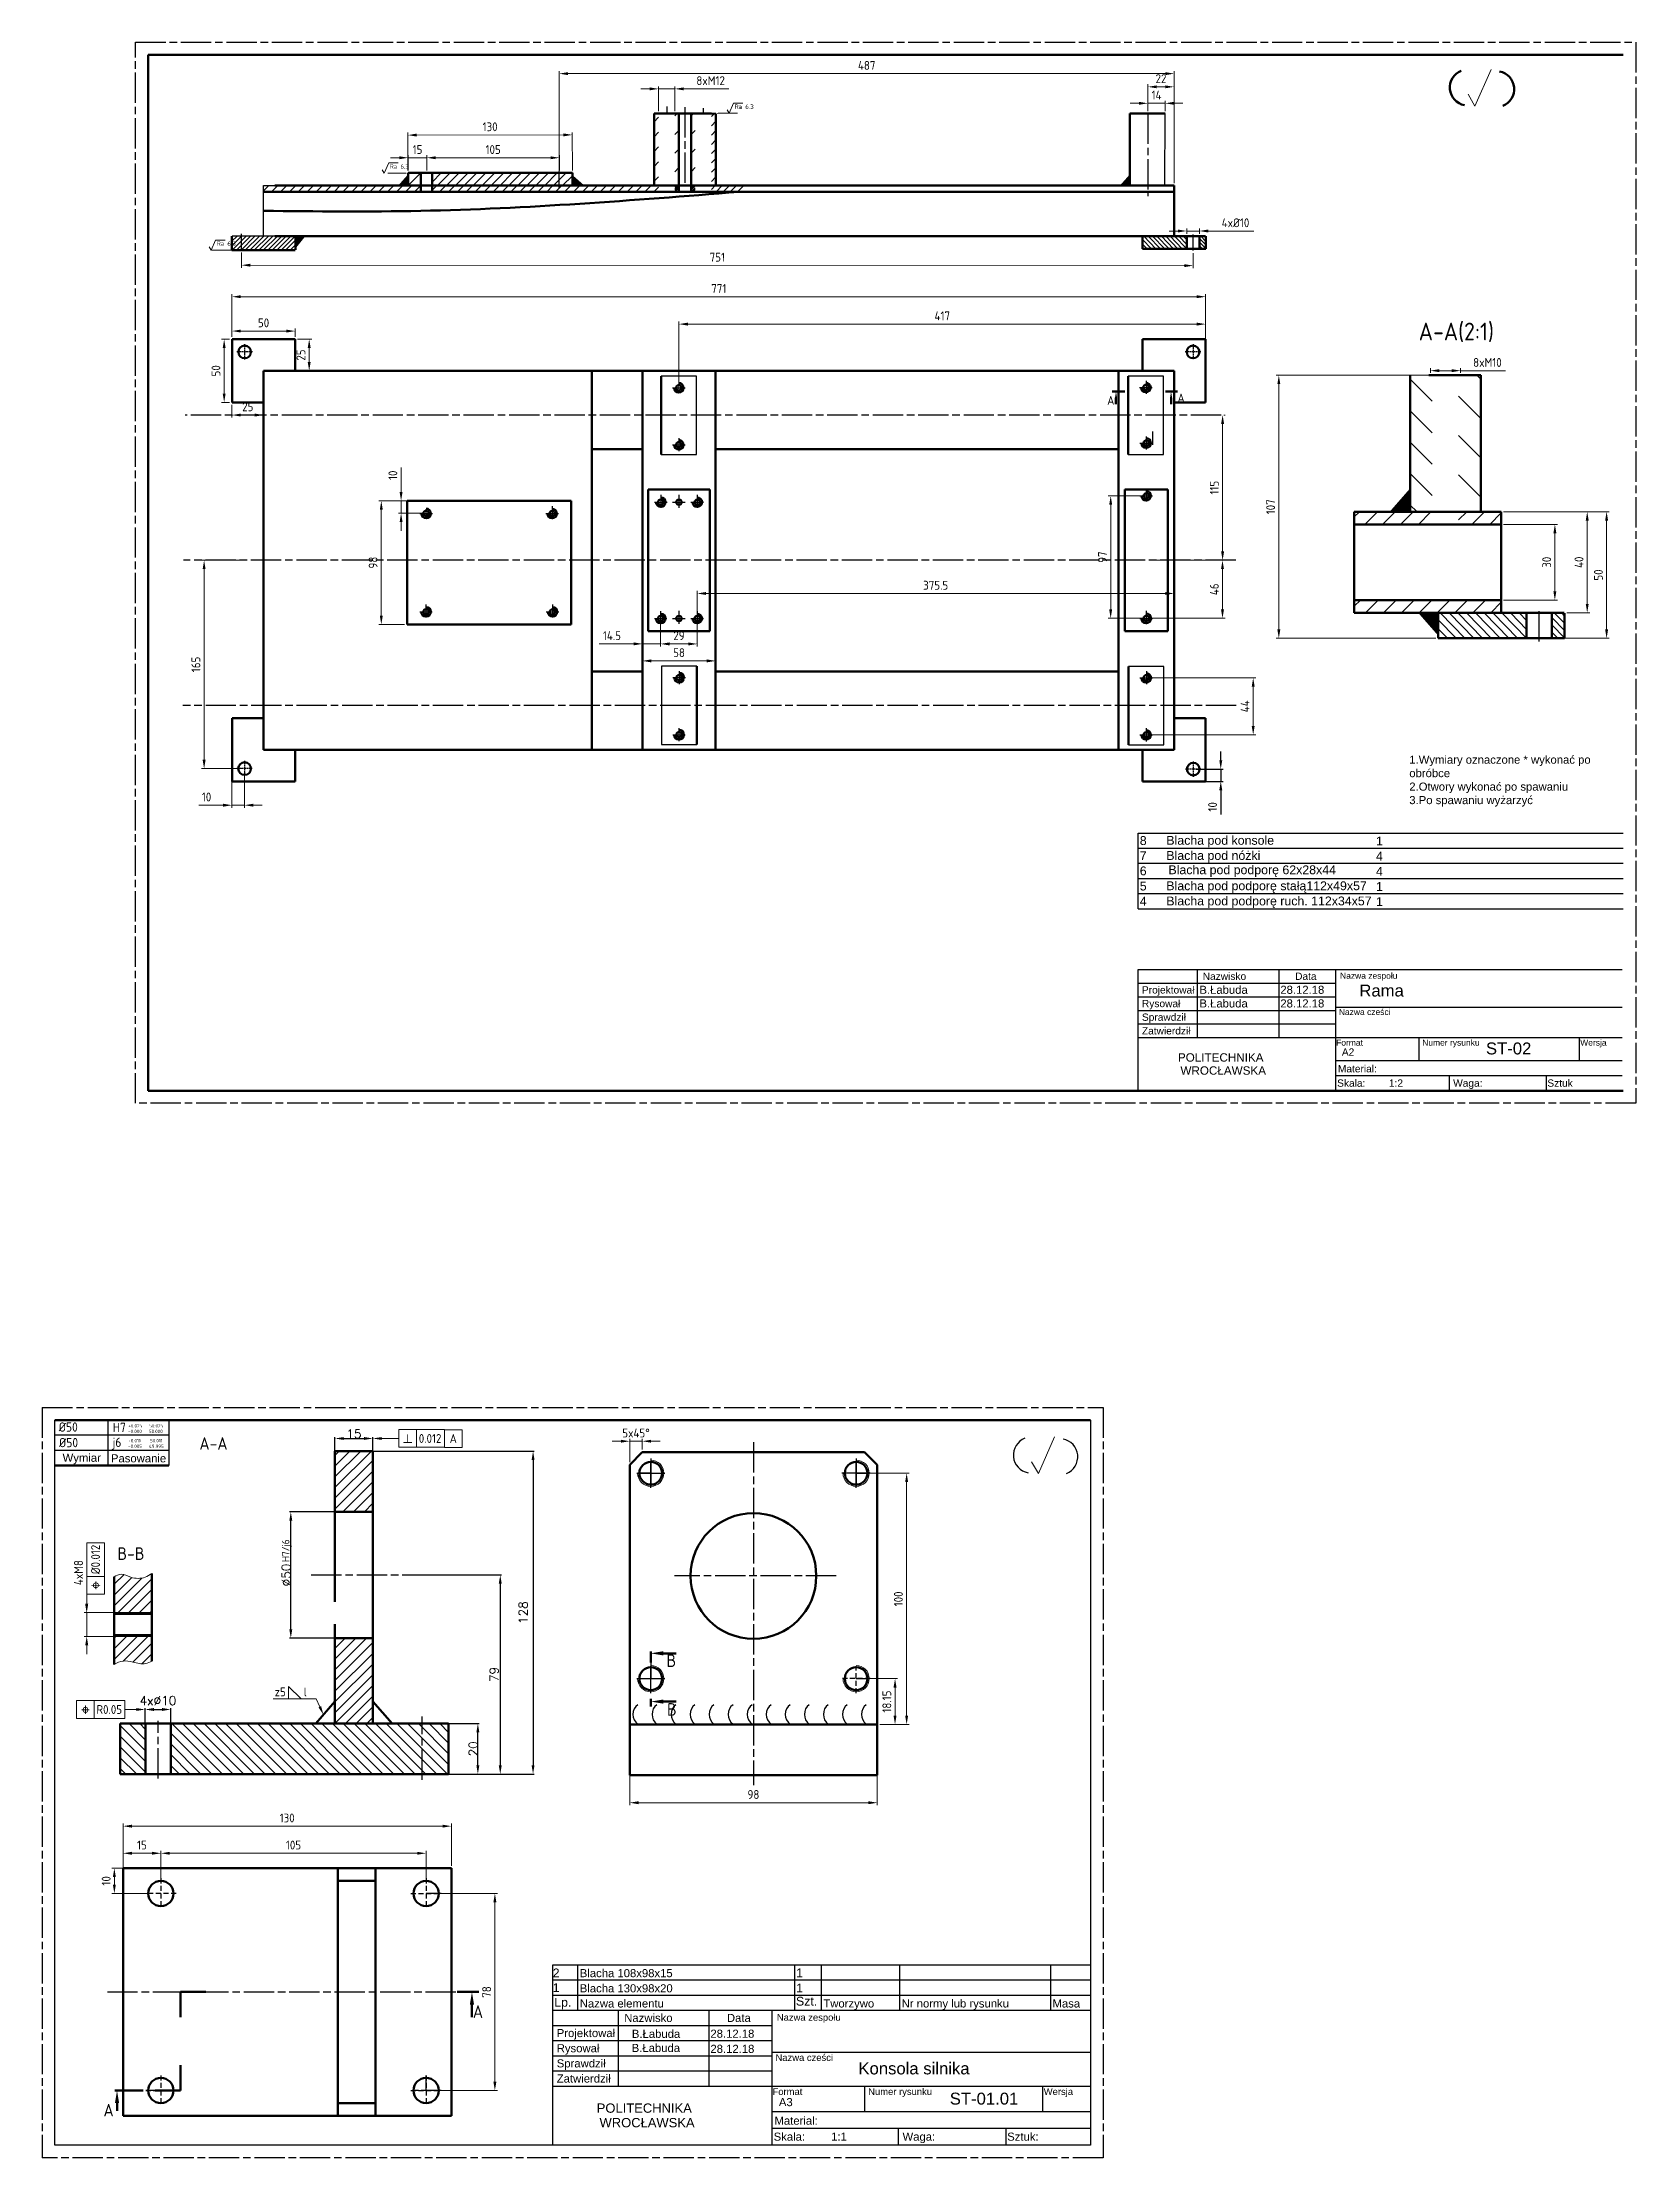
# Model space of a CAD drawing. Header units: millimetres. Extents: x 98 to 4367, y -12 to 2058.
# Drawn here: x 1158 to 1789, y 898 to 1735 of the extents above; entities that cross this region are included whole.
import ezdxf
from ezdxf.enums import TextEntityAlignment as Align

# ---------------------------------------------------------------- set-up
doc = ezdxf.new("R2010")
doc.units = ezdxf.units.MM
for name, pattern in [('ACISOTGL', [3, 2, -1]), ('AM_ISO08W050', [18, 12, -1.5, 3, -1.5]), ('AUSGEZOGEN', [0]), ('GESTRICHELT', [0.75, 0.5, -0.25])]:
    doc.linetypes.add(name, pattern=pattern)
doc.layers.get('0').update_dxf_attribs({"lineweight": 50})
doc.layers.get('Defpoints').update_dxf_attribs({"lineweight": 30})
for name, color, linetype, lineweight in [('AM_0', 7, 'Continuous', 30), ('AM_10', 7, 'AM_ISO08W050', 30), ('AM_4', 7, 'Continuous', 30), ('AM_5', 7, 'Continuous', 15), ('AM_8', 7, 'Continuous', 30), ('Default', 7, 'Continuous', 30), ('L2STAR', 7, 'AUSGEZOGEN', 20), ('L5STAR', 7, 'AUSGEZOGEN', 50), ('M2STAR', 7, 'AM_ISO08W050', 30), ('U2STAR', 7, 'GESTRICHELT', 30)]:
    doc.layers.add(name, color=color, linetype=linetype, lineweight=lineweight)
doc.layers.add('niewidoczna', color=7, linetype='AM_ISO08W050', lineweight=30, plot=False)
doc.styles.add('ACISOGDT', font='amgdt.shx')
doc.styles.add('Annotative', font='arial.ttf')
doc.styles.add('SEACAD_arial_ttf', font='arial.ttf')
doc.styles.add('SEACAD_arial_ttfB', font='arial.ttf')
doc.styles.add('SIMPLEX8', font='SIMPLEX8.shx')
doc.styles.get("Standard").update_dxf_attribs({"font": 'geniso.shx'})
doc.dimstyles.new('AM_ISO$0', dxfattribs={"dimtxt": 3.5, "dimasz": 3.5, "dimexe": 1, "dimexo": 1, "dimgap": 1.5, "dimtad": 1, "dimdsep": 46, "dimtxsty": 'Standard', "dimcen": 0, "dimclrd": 256, "dimclre": 256, "dimclrt": 7, "dimadec": 0, "dimazin": 2, "dimtp": 0.1, "dimtm": 0.1, "dimtfac": 0.71, "dimtdec": 3, "dimtmove": 0, "dimatfit": 3, "dimfxl": 1, "dimlwd": -1, "dimlwe": -1, "dimarcsym": 1})
doc.dimstyles.new('STANDARD$0', dxfattribs={"dimtxt": 0.18, "dimasz": 0.18, "dimexe": 0.18, "dimexo": 0.0625, "dimgap": 0.09, "dimtad": 0, "dimtih": 1, "dimtoh": 1, "dimzin": 0, "dimdsep": 46, "dimtxsty": 'SIMPLEX8', "dimcen": 0.09, "dimadec": 0, "dimazin": 0, "dimtfac": 1, "dimtofl": 0, "dimtmove": 2, "dimatfit": 3, "dimfxl": 1, "dimtolj": 1, "dimtzin": 0, "dimarcsym": 0})
pattern_1 = [(45, (1366.7108, 1298.3816), (-2.12132, 2.12132), [])]
pattern_2 = [(45, (-2564.7437, -149.2664), (-3.535534, 3.535534), [])]
pattern_3 = [(45, (-880.84407, -171.34505), (-0.35355339, 0.35355339), [])]

msp = doc.modelspace()

# ---------------------------------------------------------------- texts
at = {"insert": (1702.972, 1624.257), "char_height": 7, "attachment_point": 1}
msp.add_mtext_dynamic_manual_height_columns('A-A(2:1)', width=15.55152, gutter_width=25, heights=[0], dxfattribs=at)
at = {"insert": (1699.235, 1452.871), "char_height": 3.2004, "width": 78.87311, "attachment_point": 1, "style": 'SEACAD_arial_ttfB'}
msp.add_mtext('1.Wymiary oznaczone * wykonać po obróbce\\P2.Otwory wykonać po spawaniu\\P3.Po spawaniu wyżarzyć', dxfattribs=at)
at = {"lineweight": 30, "char_height": 3.675, "width": 18.90786, "attachment_point": 1}
for s, insert in [('%%C50', (1164.506, 1188.933)), ('%%C50', (1164.622, 1182.772)), ('j6', (1185.848, 1182.897)), ('H7', (1185.878, 1188.768))]:
    msp.add_mtext(s, dxfattribs=dict(at, insert=insert))
at = {"lineweight": 30, "char_height": 1.3125, "attachment_point": 1}
for s, insert in [('-0.000   50.000', (1191.981, 1186.032)), ('+0.011    50.011', (1192.06, 1182.357)), ('+0.025   50.025', (1192.064, 1188.227)), ('-0.005   49.995', (1191.977, 1180.161))]:
    msp.add_mtext_dynamic_manual_height_columns(s, width=12.4246, gutter_width=12.5, heights=[0], dxfattribs=dict(at, insert=insert))
at = {"layer": 'AM_10'}
for p in [(1579.629, 1591.756), (1607.457, 1592.688)]:
    msp.add_text('A', height=3.5, dxfattribs=at).set_placement(p)
at = {"layer": 'AM_10', "lineweight": 50, "char_height": 5, "attachment_point": 5}
for s, insert in [('A-A', (1225.754, 1180.58)), ('B-B', (1193.082, 1136.982)), ('B', (1407.047, 1094.607)), ('B', (1407.242, 1075.303)), ('A', (1330.482, 955.689)), ('A', (1184.226, 916.687))]:
    msp.add_mtext(s, dxfattribs=dict(at, insert=insert))
at = {"layer": 'AM_5', "char_height": 1.75, "attachment_point": 7}
for insert in [(1432.099, 1708.878), (1295.557, 1685.198), (1227.038, 1654.682)]:
    msp.add_mtext('Ra 6.3', dxfattribs=dict(at, insert=insert))
at = {"layer": 'AM_5', "insert": (1179.065, 1128.816), "char_height": 3.5, "attachment_point": 4, "rotation": 90}
msp.add_mtext('%%C0.012', dxfattribs=at)
at = {"layer": 'AM_5', "insert": (1179.065, 1124.441), "char_height": 3.5, "attachment_point": 5, "rotation": 90, "style": 'ACISOGDT'}
msp.add_mtext('j', dxfattribs=at)
at = {"layer": 'Default', "color": 7, "linetype": 'Continuous'}
for s, height, style, p in [('Nazwisko', 2.8804, 'SEACAD_arial_ttf', (1617.43, 1366.979)), ('Data', 2.8804, 'SEACAD_arial_ttf', (1654.019, 1366.979)), (' Nazwa zespołu', 2.4003, 'SEACAD_arial_ttf', (1670.881, 1366.926)), ('Projektował', 2.88036, 'SEACAD_arial_ttf', (1593.375, 1361.579)), ('Sprawdził', 2.8804, 'SEACAD_arial_ttf', (1593.375, 1350.777)), ('Rysował', 2.8804, 'SEACAD_arial_ttf', (1593.375, 1356.178)), ('Nazwa cześci', 2.4003, 'SEACAD_arial_ttf', (1671.329, 1352.594)), ('Zatwierdził', 2.88036, 'SEACAD_arial_ttf', (1593.375, 1345.377)), ('Format', 2.4003, 'SEACAD_arial_ttf', (1670.266, 1340.472)), ('Numer rysunku', 2.4003, 'SEACAD_arial_ttf', (1704.356, 1340.472)), ('Wersja', 2.4003, 'SEACAD_arial_ttf', (1766.915, 1340.472)), ('     POLITECHNIKA                      ', 3.3075, 'SEACAD_arial_ttf', (1601.206, 1335.049)), ('A2', 2.8804, 'SEACAD_arial_ttfB', (1672.535, 1336.976)), ('             WROCŁAWSKA', 3.3075, 'SEACAD_arial_ttf', (1591.934, 1329.872)), ('Skala:', 2.8804, 'SEACAD_arial_ttf', (1670.671, 1324.674)), ('Material:', 2.8804, 'SEACAD_arial_ttf', (1670.97, 1330.366)), ('Waga:', 2.8804, 'SEACAD_arial_ttf', (1716.597, 1324.674)), ('Sztuk', 2.8804, 'SEACAD_arial_ttf', (1753.897, 1324.674)), ('Wymiar', 3.2004, 'SEACAD_arial_ttf', (1166.022, 1176.534)), ('Skala:', 3.2004, 'SEACAD_arial_ttf', (1447.563, 907.8)), ('Waga:', 3.2004, 'SEACAD_arial_ttf', (1498.593, 907.8)), ('Sztuk:', 3.2004, 'SEACAD_arial_ttf', (1540.037, 907.8))]:
    msp.add_text(s, height=height, dxfattribs=dict(at, style=style)).set_placement(p, align=Align.TOP_LEFT)
at = {"layer": 'Default', "linetype": 'Continuous'}
for s, height, style, p in [('Pasowanie', 3.2004, 'SEACAD_arial_ttf', (1185.161, 1176.319)), ('Nazwisko', 3.2004, 'SEACAD_arial_ttf', (1388.407, 954.806)), ('Data', 3.2004, 'SEACAD_arial_ttf', (1429.061, 954.806)), (' Nazwa zespołu', 2.667, 'SEACAD_arial_ttf', (1447.797, 954.746)), ('Projektował', 3.2004, 'SEACAD_arial_ttf', (1361.679, 948.805)), ('Rysował', 3.2004, 'SEACAD_arial_ttf', (1361.679, 942.804)), ('Nazwa cześci', 2.667, 'SEACAD_arial_ttf', (1448.295, 938.822)), ('Zatwierdził', 3.2004, 'SEACAD_arial_ttf', (1361.679, 930.803)), ('Sprawdził', 3.2004, 'SEACAD_arial_ttf', (1361.679, 936.804)), ('Format', 2.667, 'SEACAD_arial_ttf', (1447.113, 925.354)), ('A3', 3.2004, 'SEACAD_arial_ttfB', (1449.635, 921.468)), ('Numer rysunku', 2.667, 'SEACAD_arial_ttf', (1484.991, 925.354)), ('Wersja', 2.667, 'SEACAD_arial_ttf', (1554.501, 925.354)), ('     POLITECHNIKA                      ', 3.675, 'SEACAD_arial_ttf', (1370.381, 919.328)), ('             WROCŁAWSKA', 3.675, 'SEACAD_arial_ttf', (1360.078, 913.576)), ('Material:', 3.2004, 'SEACAD_arial_ttf', (1447.896, 914.124))]:
    msp.add_text(s, height=height, dxfattribs=dict(at, style=style)).set_placement(p, align=Align.TOP_LEFT)
at = {"layer": 'Default', "attachment_point": 1}
for s, insert, char_height, width, style in [('{\\H1.4x;8}', (1592.521, 1420.998), 2.5, 8.72614, 'Annotative'), ('{\\H1.4x;Blacha pod nóżki}', (1603.035, 1415.093), 2.5, 72.54394, 'Annotative'), ('{\\H1.4x;Blacha pod konsole}', (1603.037, 1421.092), 2.5, 72.54394, 'Annotative'), ('{\\H1.4x;1}', (1686.045, 1420.812), 2.5, 8.72614, 'Annotative'), ('{\\H1.4x;6}', (1592.521, 1408.998), 2.5, 8.72614, 'Annotative'), ('{\\H1.4x;7}', (1592.521, 1414.998), 2.5, 8.72614, 'Annotative'), ('{\\H1.4x;Blacha pod podporę 62x28x44}', (1603.88, 1409.423), 2.5, 81.57677, 'Annotative'), ('{\\H1.4x;4}', (1686.045, 1414.814), 2.5, 8.72614, 'Annotative'), ('{\\H1.4x;4}', (1686.045, 1408.812), 2.5, 8.72614, 'Annotative'), ('{\\H1.4x;5}', (1592.521, 1402.998), 2.5, 8.72614, 'Annotative'), ('{\\H1.4x;Blacha pod podporę stałą112x49x57}', (1603.035, 1403.093), 2.5, 81.57677, 'Annotative'), ('{\\H1.4x;1}', (1686.045, 1402.814), 2.5, 8.72614, 'Annotative'), ('{\\H1.4x;4}', (1592.521, 1396.998), 2.5, 8.72614, 'Annotative'), ('{\\H1.4x;Blacha pod podporę ruch. 112x34x57}', (1603.035, 1397.093), 2.5, 80.84887, 'Annotative'), ('{\\H1.4x;1}', (1686.045, 1396.814), 2.5, 8.72614, 'Annotative'), ('B.Łabuda', (1616.144, 1361.781), 3.2004, 23.60693, 'SEACAD_arial_ttfB'), ('B.Łabuda', (1616.144, 1356.381), 3.2004, 23.60693, 'SEACAD_arial_ttfB'), ('1:2', (1691.168, 1324.69), 2.8804, 21.24623, 'SEACAD_arial_ttfB'), ('{\\H1.4x;2}', (1360.078, 972.754), 2.5, 8.72614, 'Annotative'), ('Blacha 108x98x15', (1370.789, 972.52), 3.2004, 65.74485, 'SEACAD_arial_ttfB'), ('{\\H1.4x;1}', (1456.474, 972.78), 2.5, 8.72614, 'Annotative'), ('{\\H1.4x;1}', (1360.078, 966.921), 2.5, 8.72614, 'Annotative'), ('Blacha 130x98x20', (1370.789, 966.52), 3.2004, 81.24003, 'SEACAD_arial_ttfB'), ('{\\H1.4x;1}', (1456.474, 966.78), 2.5, 8.72614, 'Annotative'), ('{\\H1.4x;Lp.}', (1360.665, 961.137), 2.5, 8.72614, 'Annotative'), ('Nazwa elementu', (1370.789, 960.52), 3.2004, 47.85977, 'SEACAD_arial_ttfB'), ('{\\H1.4x;Szt.}', (1456.381, 961.563), 2.5, 8.72614, 'Annotative'), ('Tworzywo', (1467.241, 960.52), 3.2004, 23.60693, 'SEACAD_arial_ttfB'), ('Nr normy lub rysunku', (1498.244, 960.52), 3.2004, 49.42448, 'SEACAD_arial_ttfB'), ('Masa', (1557.978, 960.52), 3.2004, 23.60693, 'SEACAD_arial_ttfB'), ('B.Łabuda', (1391.421, 948.503), 3.2004, 23.60693, 'SEACAD_arial_ttfB'), ('B.Łabuda', (1391.357, 942.909), 3.2004, 23.60693, 'SEACAD_arial_ttfB'), ('1:1', (1470.338, 907.817), 3.2004, 23.60693, 'SEACAD_arial_ttfB')]:
    msp.add_mtext(s, dxfattribs=dict(at, insert=insert, char_height=char_height, width=width, style=style))
for s, width, insert, char_height in [('{\\fArial|b0|i0|c238|p34;\\C0;28.12.18}', 35.79879, (1648.179, 1361.777), 3.2004), ('{\\fArial|b0|i0|c238|p34;\\C0;Rama}', 104.66177, (1679.46, 1362.245), 4.725), ('{\\fArial|b0|i0|c238|p34;\\C0;28.12.18}', 35.79879, (1648.179, 1356.376), 3.2004), ('{\\fArial|b0|i0|c238|p34;\\C0;ST-02}', 35.79879, (1729.583, 1339.318), 4.725), ('{\\fArial|b0|i0|c238|p34;\\C0;28.12.18}', 35.79879, (1422.519, 948.556), 3.2004), ('{\\fArial|b0|i0|c238|p34;\\C0;28.12.18}', 35.79879, (1422.519, 942.555), 3.2004), ('{\\fArial|b0|i0|c238|p34;\\C0;Konsola silnika}', 69.20674, (1481.122, 935.566), 4.725), ('{\\fArial|b0|i0|c238|p34;\\C0;ST-01.01}', 35.79879, (1517.282, 923.607), 4.725)]:
    msp.add_mtext_dynamic_manual_height_columns(s, width=width, gutter_width=12.5, heights=[0], dxfattribs=dict(at, insert=insert, char_height=char_height))
at = {"layer": 'Default', "ltscale": 0.5, "insert": (1252.836, 1133.681), "char_height": 2.5, "attachment_point": 1, "rotation": 90}
msp.add_mtext_dynamic_manual_height_columns('{\\H1.2x;H7/j6}', width=6.4208, gutter_width=12.5, heights=[0], dxfattribs=at)

# ---------------------------------------------------------------- blocks, each defined once
blk = doc.blocks.new('*D322')
at = {"layer": 'AM_5', "lineweight": -2, "transparency": 16777216}
for p, q in [((1273.77, 1153.53), (1255.88, 1153.53)), ((1273.77, 1103.53), (1255.88, 1103.53))]:
    blk.add_line(p, q, dxfattribs=at)
at = {"layer": 'AM_5', "color": 0, "lineweight": -2, "transparency": 16777216}
blk.add_line((1256.38, 1107.03), (1256.38, 1150.03), dxfattribs=at)
at = {"layer": 'AM_5', "color": 0, "transparency": 16777216}
for points in [[(1255.79, 1150.03), (1256.96, 1150.03), (1256.38, 1153.53)], [(1255.79, 1107.03), (1256.96, 1107.03), (1256.38, 1103.53)]]:
    blk.add_solid(points, dxfattribs=at)
at = {"layer": 'Defpoints', "color": 0, "transparency": 16777216}
for p in [(1256.38, 1153.53), (1273.87, 1153.53), (1273.87, 1103.53)]:
    blk.add_point(p, dxfattribs=at)
at = {"layer": 'AM_5', "color": 0, "transparency": 16777216, "insert": (1254.54, 1128.53), "char_height": 3.5, "attachment_point": 5, "rotation": 90, "style": 'SIMPLEX8'}
blk.add_mtext('\\A1;%%C50', dxfattribs=at)
blk = doc.blocks.new('*D323')
at = {"layer": 'AM_5', "lineweight": -2, "transparency": 16777216}
for p, q in [((1301.82, 1128.53), (1339.81, 1128.53)), ((1339.31, 1125.03), (1339.31, 1053.22)), ((1318.97, 1049.72), (1339.81, 1049.72))]:
    blk.add_line(p, q, dxfattribs=at)
at = {"layer": 'AM_5', "transparency": 16777216}
for points in [[(1338.72, 1125.03), (1339.89, 1125.03), (1339.31, 1128.53)], [(1338.72, 1053.22), (1339.89, 1053.22), (1339.31, 1049.72)]]:
    blk.add_solid(points, dxfattribs=at)
at = {"layer": 'Defpoints', "color": 0, "transparency": 16777216}
for p in [(1301.72, 1128.53), (1318.87, 1049.72), (1339.31, 1049.72)]:
    blk.add_point(p, dxfattribs=at)
at = {"layer": 'AM_5', "color": 0, "transparency": 16777216, "insert": (1336.89, 1089.13), "char_height": 3.5, "attachment_point": 5, "rotation": 90, "style": 'SIMPLEX8'}
blk.add_mtext('\\A1;79', dxfattribs=at)
blk = doc.blocks.new('*D324')
at = {"layer": 'AM_5', "lineweight": -2, "transparency": 16777216}
for p, q in [((1288.97, 1177.53), (1352.8, 1177.53)), ((1352.3, 1174.03), (1352.3, 1053.22)), ((1318.49, 1049.72), (1352.8, 1049.72))]:
    blk.add_line(p, q, dxfattribs=at)
at = {"layer": 'AM_5', "transparency": 16777216}
for points in [[(1351.72, 1174.03), (1352.88, 1174.03), (1352.3, 1177.53)], [(1351.72, 1053.22), (1352.88, 1053.22), (1352.3, 1049.72)]]:
    blk.add_solid(points, dxfattribs=at)
at = {"layer": 'Defpoints', "color": 0, "transparency": 16777216}
for p in [(1288.87, 1177.53), (1318.39, 1049.72), (1352.3, 1049.72)]:
    blk.add_point(p, dxfattribs=at)
at = {"layer": 'AM_5', "color": 0, "transparency": 16777216, "insert": (1348.37, 1113.63), "char_height": 3.5, "attachment_point": 5, "rotation": 90, "style": 'SIMPLEX8'}
blk.add_mtext('\\A1;128', dxfattribs=at)
blk = doc.blocks.new('*D325')
at = {"layer": 'AM_5', "lineweight": -2, "transparency": 16777216}
for p, q in [((1198.68, 1069.82), (1198.68, 1075.78)), ((1202.18, 1075.28), (1205.37, 1075.28)), ((1208.87, 1069.82), (1208.87, 1075.78))]:
    blk.add_line(p, q, dxfattribs=at)
at = {"layer": 'AM_5', "transparency": 16777216}
for points in [[(1202.18, 1075.87), (1202.18, 1074.7), (1198.68, 1075.28)], [(1205.37, 1075.87), (1205.37, 1074.7), (1208.87, 1075.28)]]:
    blk.add_solid(points, dxfattribs=at)
at = {"layer": 'Defpoints', "color": 0, "transparency": 16777216}
for p in [(1208.87, 1075.28), (1198.68, 1069.72), (1208.87, 1069.72)]:
    blk.add_point(p, dxfattribs=at)
at = {"layer": 'AM_5', "color": 0, "transparency": 16777216, "insert": (1203.78, 1078.78), "char_height": 3.5, "attachment_point": 5, "style": 'SIMPLEX8'}
blk.add_mtext('\\A1;4x%%C10', dxfattribs=at)
blk = doc.blocks.new('*D326')
at = {"layer": 'AM_5', "lineweight": -2, "transparency": 16777216}
for p, q in [((1318.97, 1069.72), (1330.94, 1069.72)), ((1318.97, 1049.72), (1330.94, 1049.72))]:
    blk.add_line(p, q, dxfattribs=at)
at = {"layer": 'AM_5', "color": 0, "lineweight": -2, "transparency": 16777216}
blk.add_line((1330.44, 1053.22), (1330.44, 1066.22), dxfattribs=at)
at = {"layer": 'AM_5', "color": 0, "transparency": 16777216}
for points in [[(1329.85, 1066.22), (1331.02, 1066.22), (1330.44, 1069.72)], [(1329.85, 1053.22), (1331.02, 1053.22), (1330.44, 1049.72)]]:
    blk.add_solid(points, dxfattribs=at)
at = {"layer": 'Defpoints', "color": 0, "transparency": 16777216}
for p in [(1318.87, 1069.72), (1330.44, 1069.72), (1318.87, 1049.72)]:
    blk.add_point(p, dxfattribs=at)
at = {"layer": 'AM_5', "color": 0, "transparency": 16777216, "insert": (1328.6, 1059.72), "char_height": 3.5, "attachment_point": 5, "rotation": 90, "style": 'SIMPLEX8'}
blk.add_mtext('\\A1;20', dxfattribs=at)
blk = doc.blocks.new('*D327')
at = {"layer": 'AM_5', "lineweight": -2, "transparency": 16777216}
for p, q in [((1273.87, 1177.63), (1273.87, 1183.06)), ((1277.37, 1182.56), (1285.37, 1182.56)), ((1288.87, 1177.63), (1288.87, 1183.06))]:
    blk.add_line(p, q, dxfattribs=at)
at = {"layer": 'AM_5', "transparency": 16777216}
for points in [[(1277.37, 1183.14), (1277.37, 1181.98), (1273.87, 1182.56)], [(1285.37, 1183.14), (1285.37, 1181.98), (1288.87, 1182.56)]]:
    blk.add_solid(points, dxfattribs=at)
at = {"layer": 'Defpoints', "color": 0, "transparency": 16777216}
for p in [(1288.87, 1182.56), (1273.87, 1177.53), (1288.87, 1177.53)]:
    blk.add_point(p, dxfattribs=at)
at = {"layer": 'AM_5', "color": 0, "transparency": 16777216, "insert": (1281.37, 1184.4), "char_height": 3.5, "attachment_point": 5, "style": 'SIMPLEX8'}
blk.add_mtext('\\A1;15', dxfattribs=at)
blk = doc.blocks.new('S313')
at = {"layer": 'AM_5'}
for p, q in [((1502.14, 1824.32), (1497.14, 1829.32)), ((1497.14, 1829.32), (1497.14, 1824.32)), ((1508.14, 1824.32), (1491.04, 1824.32)), ((1497.14, 1824.32), (1502.14, 1824.32)), ((1508.14, 1824.32), (1509.54, 1821.24))]:
    blk.add_line(p, q, dxfattribs=at)
at = {"layer": 'AM_5', "linetype": 'Continuous'}
blk.add_trace([(1509.01, 1821), (1510.07, 1821.48), (1510.99, 1818.06)], dxfattribs=at)
at = {"layer": 'AM_5', "char_height": 3.5}
for s, insert, attachment_point in [('z5', (1496.09, 1825.37), 9), ('l', (1503.19, 1825.37), 7)]:
    blk.add_mtext(s, dxfattribs=dict(at, insert=insert, attachment_point=attachment_point))
blk = doc.blocks.new('*D318')
at = {"layer": 'AM_5', "linetype": 'ByBlock', "transparency": 16777216}
for p, q in [((1390.56, 1050.11), (1390.56, 1037.38)), ((1488.56, 1049.39), (1488.56, 1037.38)), ((1394.06, 1038.38), (1485.06, 1038.38))]:
    blk.add_line(p, q, dxfattribs=at)
at = {"layer": 'AM_5', "transparency": 16777216}
for points in [[(1394.06, 1038.96), (1394.06, 1037.8), (1390.56, 1038.38)], [(1485.06, 1038.96), (1485.06, 1037.8), (1488.56, 1038.38)]]:
    blk.add_solid(points, dxfattribs=at)
at = {"layer": 'Defpoints', "color": 0, "transparency": 16777216}
for p in [(1390.56, 1051.11), (1488.56, 1050.39), (1488.56, 1038.38)]:
    blk.add_point(p, dxfattribs=at)
at = {"layer": 'AM_5', "color": 7, "transparency": 16777216, "insert": (1439.56, 1041.63), "char_height": 3.5, "attachment_point": 5}
blk.add_mtext('98', dxfattribs=at)
blk = doc.blocks.new('*D328')
at = {"layer": 'AM_5', "linetype": 'ByBlock', "transparency": 16777216}
for p, q in [((1387.06, 1181.47), (1383.56, 1181.47)), ((1390.56, 1173.15), (1390.56, 1182.47)), ((1390.56, 1181.47), (1395.56, 1181.47)), ((1395.56, 1178.15), (1395.56, 1182.47)), ((1399.06, 1181.47), (1402.56, 1181.47))]:
    blk.add_line(p, q, dxfattribs=at)
at = {"layer": 'AM_5', "transparency": 16777216}
for points in [[(1387.06, 1182.05), (1387.06, 1180.89), (1390.56, 1181.47)], [(1399.06, 1182.05), (1399.06, 1180.89), (1395.56, 1181.47)]]:
    blk.add_solid(points, dxfattribs=at)
at = {"layer": 'Defpoints', "color": 0, "transparency": 16777216}
for p in [(1395.56, 1181.47), (1395.56, 1177.15), (1390.56, 1172.15)]:
    blk.add_point(p, dxfattribs=at)
at = {"layer": 'AM_5', "color": 7, "transparency": 16777216, "insert": (1393.06, 1184.72), "char_height": 3.5, "attachment_point": 5}
blk.add_mtext('5x45%%D', dxfattribs=at)
blk = doc.blocks.new('*D329')
at = {"layer": 'AM_5', "linetype": 'ByBlock', "transparency": 16777216}
for p, q in [((1481.22, 1168.81), (1501.21, 1168.81)), ((1500.21, 1165.31), (1500.21, 1072.84)), ((1489.56, 1069.34), (1501.21, 1069.34))]:
    blk.add_line(p, q, dxfattribs=at)
at = {"layer": 'AM_5', "transparency": 16777216}
for points in [[(1499.63, 1165.31), (1500.79, 1165.31), (1500.21, 1168.81)], [(1499.63, 1072.84), (1500.79, 1072.84), (1500.21, 1069.34)]]:
    blk.add_solid(points, dxfattribs=at)
at = {"layer": 'Defpoints', "color": 0, "transparency": 16777216}
for p in [(1480.22, 1168.81), (1488.56, 1069.34), (1500.21, 1069.34)]:
    blk.add_point(p, dxfattribs=at)
at = {"layer": 'AM_5', "color": 7, "transparency": 16777216, "insert": (1496.96, 1119.07), "char_height": 3.5, "attachment_point": 5, "rotation": 90}
blk.add_mtext('100', dxfattribs=at)
blk = doc.blocks.new('*D330')
at = {"layer": 'AM_5', "linetype": 'ByBlock', "transparency": 16777216}
for p, q in [((1481.22, 1087.49), (1496.62, 1087.49)), ((1495.62, 1083.99), (1495.62, 1072.84)), ((1489.56, 1069.34), (1496.62, 1069.34))]:
    blk.add_line(p, q, dxfattribs=at)
at = {"layer": 'AM_5', "transparency": 16777216}
for points in [[(1495.03, 1083.99), (1496.2, 1083.99), (1495.62, 1087.49)], [(1495.03, 1072.84), (1496.2, 1072.84), (1495.62, 1069.34)]]:
    blk.add_solid(points, dxfattribs=at)
at = {"layer": 'Defpoints', "color": 0, "transparency": 16777216}
for p in [(1480.22, 1087.49), (1488.56, 1069.34), (1495.62, 1069.34)]:
    blk.add_point(p, dxfattribs=at)
at = {"layer": 'AM_5', "color": 7, "transparency": 16777216, "insert": (1492.37, 1078.41), "char_height": 3.5, "attachment_point": 5, "rotation": 90}
blk.add_mtext('18.15', dxfattribs=at)
blk = doc.blocks.new('S314')
at = {"layer": 'AM_5', "color": 0}
for p, q in [((1413.25, 1823.65), (1432.3, 1823.65)), ((1413.25, 1823.65), (1413.25, 1816.65)), ((1420.25, 1823.65), (1420.25, 1816.65)), ((1432.3, 1823.65), (1432.3, 1816.65)), ((1413.25, 1816.65), (1432.3, 1816.65))]:
    blk.add_line(p, q, dxfattribs=at)
at = {"layer": 'AM_5'}
for p, q in [((1432.3, 1820.15), (1435.8, 1820.15)), ((1435.8, 1820.15), (1436.87, 1820.15))]:
    blk.add_line(p, q, dxfattribs=at)
at = {"layer": 'AM_5', "linetype": 'Continuous'}
blk.add_trace([(1436.87, 1819.57), (1436.87, 1820.74), (1440.37, 1820.15)], dxfattribs=at)
at = {"layer": 'AM_5', "color": 0, "insert": (1416.75, 1820.15), "char_height": 3.5, "attachment_point": 5, "style": 'ACISOGDT'}
blk.add_mtext('j', dxfattribs=at)
at = {"layer": 'AM_5', "color": 0, "insert": (1421.13, 1820.15), "char_height": 3.5, "attachment_point": 4}
blk.add_mtext('R0.05', dxfattribs=at)
blk = doc.blocks.new('S316')
at = {"layer": 'AM_5'}
for p, q in [((1537.36, 1927.43), (1534.06, 1927.43)), ((1540.86, 1927.43), (1537.36, 1927.43)), ((1540.86, 1930.93), (1558.92, 1930.93)), ((1540.86, 1930.93), (1540.86, 1923.93)), ((1547.86, 1930.93), (1547.86, 1923.93)), ((1558.92, 1930.93), (1558.92, 1923.93)), ((1540.86, 1923.93), (1558.92, 1923.93))]:
    blk.add_line(p, q, dxfattribs=at)
at = {"layer": 'AM_5', "linetype": 'Continuous'}
blk.add_trace([(1534.06, 1928.01), (1534.06, 1926.85), (1530.56, 1927.43)], dxfattribs=at)
at = {"layer": 'AM_5', "insert": (1544.36, 1927.43), "char_height": 3.5, "attachment_point": 5, "style": 'ACISOGDT'}
blk.add_mtext('b', dxfattribs=at)
at = {"layer": 'AM_5', "insert": (1548.74, 1927.43), "char_height": 3.5, "attachment_point": 4}
blk.add_mtext('0.012', dxfattribs=at)
blk = doc.blocks.new('*D331')
at = {"layer": 'AM_5', "linetype": 'ByBlock', "transparency": 16777216}
for p, q in [((1189.94, 1013.46), (1189.94, 1030.1)), ((1319.94, 1013.46), (1319.94, 1030.1)), ((1316.44, 1029.1), (1193.44, 1029.1))]:
    blk.add_line(p, q, dxfattribs=at)
at = {"layer": 'AM_5', "transparency": 16777216}
for points in [[(1193.44, 1029.68), (1193.44, 1028.52), (1189.94, 1029.1)], [(1316.44, 1029.68), (1316.44, 1028.52), (1319.94, 1029.1)]]:
    blk.add_solid(points, dxfattribs=at)
at = {"layer": 'Defpoints', "color": 0, "transparency": 16777216}
for p in [(1189.94, 1029.1), (1189.94, 1012.46), (1319.94, 1012.46)]:
    blk.add_point(p, dxfattribs=at)
at = {"layer": 'AM_5', "color": 7, "transparency": 16777216, "insert": (1254.94, 1032.35), "char_height": 3.5, "attachment_point": 5}
blk.add_mtext('130', dxfattribs=at)
blk = doc.blocks.new('*D332')
at = {"layer": 'AM_5', "linetype": 'ByBlock', "transparency": 16777216}
for p, q in [((1189.94, 1003.46), (1189.94, 1019.37)), ((1201.44, 1018.37), (1193.44, 1018.37)), ((1204.94, 1008.46), (1204.94, 1019.37))]:
    blk.add_line(p, q, dxfattribs=at)
at = {"layer": 'AM_5', "transparency": 16777216}
for points in [[(1193.44, 1018.95), (1193.44, 1017.79), (1189.94, 1018.37)], [(1201.44, 1018.95), (1201.44, 1017.79), (1204.94, 1018.37)]]:
    blk.add_solid(points, dxfattribs=at)
at = {"layer": 'Defpoints', "color": 0, "transparency": 16777216}
for p in [(1189.94, 1018.37), (1204.94, 1007.46), (1189.94, 1002.46)]:
    blk.add_point(p, dxfattribs=at)
at = {"layer": 'AM_5', "color": 7, "transparency": 16777216, "insert": (1197.44, 1021.62), "char_height": 3.5, "attachment_point": 5}
blk.add_mtext('15', dxfattribs=at)
blk = doc.blocks.new('*D319')
at = {"layer": 'AM_5', "linetype": 'ByBlock', "transparency": 16777216}
for p, q in [((1203.91, 1012.46), (1185.52, 1012.46)), ((1186.52, 1005.96), (1186.52, 1008.96)), ((1199.63, 1002.46), (1185.52, 1002.46))]:
    blk.add_line(p, q, dxfattribs=at)
at = {"layer": 'AM_5', "transparency": 16777216}
for points in [[(1185.94, 1008.96), (1187.1, 1008.96), (1186.52, 1012.46)], [(1185.94, 1005.96), (1187.1, 1005.96), (1186.52, 1002.46)]]:
    blk.add_solid(points, dxfattribs=at)
at = {"layer": 'Defpoints', "color": 0, "transparency": 16777216}
for p in [(1186.52, 1012.46), (1204.91, 1012.46), (1200.63, 1002.46)]:
    blk.add_point(p, dxfattribs=at)
at = {"layer": 'AM_5', "color": 7, "transparency": 16777216, "insert": (1183.27, 1007.46), "char_height": 3.5, "attachment_point": 5, "rotation": 90}
blk.add_mtext('10', dxfattribs=at)
blk = doc.blocks.new('*D320')
at = {"layer": 'AM_5', "linetype": 'ByBlock', "transparency": 16777216}
for p, q in [((1204.94, 1009.46), (1204.94, 1019.37)), ((1306.44, 1018.37), (1208.44, 1018.37)), ((1309.94, 1008.46), (1309.94, 1019.37))]:
    blk.add_line(p, q, dxfattribs=at)
at = {"layer": 'AM_5', "transparency": 16777216}
for points in [[(1208.44, 1018.95), (1208.44, 1017.79), (1204.94, 1018.37)], [(1306.44, 1018.95), (1306.44, 1017.79), (1309.94, 1018.37)]]:
    blk.add_solid(points, dxfattribs=at)
at = {"layer": 'Defpoints', "color": 0, "transparency": 16777216}
for p in [(1204.94, 1018.37), (1204.94, 1008.46), (1309.94, 1007.46)]:
    blk.add_point(p, dxfattribs=at)
at = {"layer": 'AM_5', "color": 7, "transparency": 16777216, "insert": (1257.44, 1021.62), "char_height": 3.5, "attachment_point": 5}
blk.add_mtext('105', dxfattribs=at)
blk = doc.blocks.new('*D333')
at = {"layer": 'AM_5', "linetype": 'ByBlock', "transparency": 16777216}
for p, q in [((1310.94, 1002.46), (1338.18, 1002.46)), ((1337.18, 927.96), (1337.18, 998.96)), ((1310.94, 924.46), (1338.18, 924.46))]:
    blk.add_line(p, q, dxfattribs=at)
at = {"layer": 'AM_5', "transparency": 16777216}
for points in [[(1336.6, 998.96), (1337.77, 998.96), (1337.18, 1002.46)], [(1336.6, 927.96), (1337.77, 927.96), (1337.18, 924.46)]]:
    blk.add_solid(points, dxfattribs=at)
at = {"layer": 'Defpoints', "color": 0, "transparency": 16777216}
for p in [(1309.94, 1002.46), (1337.18, 1002.46), (1309.94, 924.46)]:
    blk.add_point(p, dxfattribs=at)
at = {"layer": 'AM_5', "color": 7, "transparency": 16777216, "insert": (1333.93, 963.46), "char_height": 3.5, "attachment_point": 5, "rotation": 90}
blk.add_mtext('78', dxfattribs=at)
blk = doc.blocks.new('*D321')
at = {"layer": 'AM_5', "linetype": 'ByBlock', "transparency": 16777216}
for p, q in [((1175.57, 1117.13), (1175.57, 1135.87)), ((1186.48, 1113.63), (1174.57, 1113.63)), ((1175.57, 1104.23), (1175.57, 1113.63)), ((1186.42, 1104.23), (1174.57, 1104.23)), ((1175.57, 1100.73), (1175.57, 1097.23))]:
    blk.add_line(p, q, dxfattribs=at)
at = {"layer": 'AM_5', "transparency": 16777216}
for points in [[(1174.98, 1117.13), (1176.15, 1117.13), (1175.57, 1113.63)], [(1174.98, 1100.73), (1176.15, 1100.73), (1175.57, 1104.23)]]:
    blk.add_solid(points, dxfattribs=at)
at = {"layer": 'Defpoints', "color": 0, "transparency": 16777216}
for p in [(1175.57, 1113.63), (1187.48, 1113.63), (1187.42, 1104.23)]:
    blk.add_point(p, dxfattribs=at)
at = {"layer": 'AM_5', "color": 7, "transparency": 16777216, "insert": (1172.32, 1129.47), "char_height": 3.5, "attachment_point": 5, "rotation": 90}
blk.add_mtext('4xM8', dxfattribs=at)
blk = doc.blocks.new('S315')
at = {"layer": 'AM_5'}
for p, q in [((1574.3, 1889.28), (1567.3, 1889.28)), ((1574.3, 1882.28), (1574.3, 1889.28)), ((1567.3, 1882.28), (1574.3, 1882.28)), ((1570.8, 1882.28), (1570.8, 1882.14))]:
    blk.add_line(p, q, dxfattribs=at)
at = {"layer": 'AM_5', "insert": (1570.8, 1885.78), "char_height": 3.5, "attachment_point": 5}
blk.add_mtext('A', dxfattribs=at)
blk = doc.blocks.new('*D470')
at = {"layer": 'AM_5', "linetype": 'ByBlock', "transparency": 16777216}
for p, q in [((1233.09, 1618.69), (1233.09, 1635.53)), ((1615.09, 1634.53), (1236.59, 1634.53)), ((1618.59, 1618.69), (1618.59, 1635.53))]:
    blk.add_line(p, q, dxfattribs=at)
at = {"layer": 'AM_5', "transparency": 16777216}
for points in [[(1236.59, 1635.12), (1236.59, 1633.95), (1233.09, 1634.53)], [(1615.09, 1635.12), (1615.09, 1633.95), (1618.59, 1634.53)]]:
    blk.add_solid(points, dxfattribs=at)
at = {"layer": 'Defpoints', "color": 0, "transparency": 16777216}
for p in [(1233.09, 1634.53), (1233.09, 1617.69), (1618.59, 1617.69)]:
    blk.add_point(p, dxfattribs=at)
at = {"layer": 'AM_5', "color": 7, "transparency": 16777216, "insert": (1425.84, 1637.78), "char_height": 3.5, "attachment_point": 5}
blk.add_mtext('771', dxfattribs=at)
blk = doc.blocks.new('*D468')
at = {"layer": 'AM_5', "linetype": 'ByBlock', "transparency": 16777216}
for p, q in [((1410.08, 1598.09), (1410.08, 1624.69)), ((1618.59, 1598.09), (1618.59, 1624.69)), ((1413.58, 1623.69), (1615.09, 1623.69))]:
    blk.add_line(p, q, dxfattribs=at)
at = {"layer": 'AM_5', "transparency": 16777216}
for points in [[(1413.58, 1624.27), (1413.58, 1623.1), (1410.08, 1623.69)], [(1615.09, 1624.27), (1615.09, 1623.1), (1618.59, 1623.69)]]:
    blk.add_solid(points, dxfattribs=at)
at = {"layer": 'Defpoints', "color": 0, "transparency": 16777216}
for p in [(1618.59, 1623.69), (1410.08, 1597.09), (1618.59, 1597.09)]:
    blk.add_point(p, dxfattribs=at)
at = {"layer": 'AM_5', "color": 7, "transparency": 16777216, "insert": (1514.33, 1626.94), "char_height": 3.5, "attachment_point": 5}
blk.add_mtext('417', dxfattribs=at)
blk = doc.blocks.new('*D471')
at = {"layer": 'AM_5', "linetype": 'ByBlock', "transparency": 16777216}
for p, q in [((1233.09, 1618.69), (1233.09, 1621.93)), ((1236.59, 1620.93), (1254.59, 1620.93)), ((1258.09, 1618.69), (1258.09, 1621.93))]:
    blk.add_line(p, q, dxfattribs=at)
at = {"layer": 'AM_5', "transparency": 16777216}
for points in [[(1236.59, 1621.51), (1236.59, 1620.34), (1233.09, 1620.93)], [(1254.59, 1621.51), (1254.59, 1620.34), (1258.09, 1620.93)]]:
    blk.add_solid(points, dxfattribs=at)
at = {"layer": 'Defpoints', "color": 0, "transparency": 16777216}
for p in [(1233.09, 1617.69), (1258.09, 1620.93), (1258.09, 1617.69)]:
    blk.add_point(p, dxfattribs=at)
at = {"layer": 'AM_5', "color": 7, "transparency": 16777216, "insert": (1245.59, 1624.18), "char_height": 3.5, "attachment_point": 5}
blk.add_mtext('50', dxfattribs=at)
blk = doc.blocks.new('*D477')
at = {"layer": 'AM_5', "linetype": 'ByBlock', "transparency": 16777216}
for p, q in [((1259.09, 1617.69), (1264.66, 1617.69)), ((1263.66, 1608.69), (1263.66, 1614.19)), ((1259.09, 1605.19), (1264.66, 1605.19))]:
    blk.add_line(p, q, dxfattribs=at)
at = {"layer": 'AM_5', "transparency": 16777216}
for points in [[(1263.07, 1614.19), (1264.24, 1614.19), (1263.66, 1617.69)], [(1263.07, 1608.69), (1264.24, 1608.69), (1263.66, 1605.19)]]:
    blk.add_solid(points, dxfattribs=at)
at = {"layer": 'Defpoints', "color": 0, "transparency": 16777216}
for p in [(1258.09, 1617.69), (1263.66, 1617.69), (1258.09, 1605.19)]:
    blk.add_point(p, dxfattribs=at)
at = {"layer": 'AM_5', "color": 7, "transparency": 16777216, "insert": (1260.4, 1611.44), "char_height": 3.5, "attachment_point": 5, "rotation": 90}
blk.add_mtext('25', dxfattribs=at)
blk = doc.blocks.new('*D478')
at = {"layer": 'AM_5', "linetype": 'ByBlock', "transparency": 16777216}
for p, q in [((1232.09, 1617.69), (1228.99, 1617.69)), ((1229.99, 1614.19), (1229.99, 1596.19)), ((1232.09, 1592.69), (1228.99, 1592.69))]:
    blk.add_line(p, q, dxfattribs=at)
at = {"layer": 'AM_5', "transparency": 16777216}
for points in [[(1229.41, 1614.19), (1230.57, 1614.19), (1229.99, 1617.69)], [(1229.41, 1596.19), (1230.57, 1596.19), (1229.99, 1592.69)]]:
    blk.add_solid(points, dxfattribs=at)
at = {"layer": 'Defpoints', "color": 0, "transparency": 16777216}
for p in [(1233.09, 1617.69), (1229.99, 1592.69), (1233.09, 1592.69)]:
    blk.add_point(p, dxfattribs=at)
at = {"layer": 'AM_5', "color": 7, "transparency": 16777216, "insert": (1226.74, 1605.19), "char_height": 3.5, "attachment_point": 5, "rotation": 90}
blk.add_mtext('50', dxfattribs=at)
blk = doc.blocks.new('*D479')
at = {"layer": 'AM_5', "linetype": 'ByBlock', "transparency": 16777216}
for p, q in [((1233.09, 1591.69), (1233.09, 1586.69)), ((1245.59, 1591.69), (1245.59, 1586.69)), ((1236.59, 1587.69), (1242.09, 1587.69))]:
    blk.add_line(p, q, dxfattribs=at)
at = {"layer": 'AM_5', "transparency": 16777216}
for points in [[(1236.59, 1588.27), (1236.59, 1587.1), (1233.09, 1587.69)], [(1242.09, 1588.27), (1242.09, 1587.1), (1245.59, 1587.69)]]:
    blk.add_solid(points, dxfattribs=at)
at = {"layer": 'Defpoints', "color": 0, "transparency": 16777216}
for p in [(1233.09, 1592.69), (1245.59, 1592.69), (1245.59, 1587.69)]:
    blk.add_point(p, dxfattribs=at)
at = {"layer": 'AM_5', "color": 7, "transparency": 16777216, "insert": (1239.34, 1590.94), "char_height": 3.5, "attachment_point": 5}
blk.add_mtext('25', dxfattribs=at)
blk = doc.blocks.new('*D480')
at = {"layer": 'AM_5', "linetype": 'ByBlock', "transparency": 16777216}
for p, q in [((1237.07, 1530.19), (1221.05, 1530.19)), ((1222.05, 1451.23), (1222.05, 1526.69)), ((1237.07, 1447.73), (1221.05, 1447.73))]:
    blk.add_line(p, q, dxfattribs=at)
at = {"layer": 'AM_5', "transparency": 16777216}
for points in [[(1221.47, 1526.69), (1222.63, 1526.69), (1222.05, 1530.19)], [(1221.47, 1451.23), (1222.63, 1451.23), (1222.05, 1447.73)]]:
    blk.add_solid(points, dxfattribs=at)
at = {"layer": 'Defpoints', "color": 0, "transparency": 16777216}
for p in [(1222.05, 1530.19), (1238.07, 1530.19), (1238.07, 1447.73)]:
    blk.add_point(p, dxfattribs=at)
at = {"layer": 'AM_5', "color": 7, "transparency": 16777216, "insert": (1218.8, 1488.96), "char_height": 3.5, "attachment_point": 5, "rotation": 90}
blk.add_mtext('165', dxfattribs=at)
blk = doc.blocks.new('*D481')
at = {"layer": 'AM_5', "linetype": 'ByBlock', "transparency": 16777216}
for p, q in [((1233.09, 1446.73), (1233.09, 1432.24)), ((1238.07, 1446.73), (1238.07, 1432.24)), ((1229.59, 1433.24), (1219.94, 1433.24)), ((1238.07, 1433.24), (1233.09, 1433.24)), ((1241.57, 1433.24), (1245.07, 1433.24))]:
    blk.add_line(p, q, dxfattribs=at)
at = {"layer": 'AM_5', "transparency": 16777216}
for points in [[(1229.59, 1433.83), (1229.59, 1432.66), (1233.09, 1433.24)], [(1241.57, 1433.83), (1241.57, 1432.66), (1238.07, 1433.24)]]:
    blk.add_solid(points, dxfattribs=at)
at = {"layer": 'Defpoints', "color": 0, "transparency": 16777216}
for p in [(1233.09, 1447.73), (1238.07, 1447.73), (1233.09, 1433.24)]:
    blk.add_point(p, dxfattribs=at)
at = {"layer": 'AM_5', "color": 7, "transparency": 16777216, "insert": (1223.02, 1436.49), "char_height": 3.5, "attachment_point": 5}
blk.add_mtext('10', dxfattribs=at)
blk = doc.blocks.new('*D482')
at = {"layer": 'AM_5', "linetype": 'ByBlock', "transparency": 16777216}
for p, q in [((1300.04, 1557.28), (1300.04, 1566.93)), ((1308.95, 1553.78), (1299.04, 1553.78)), ((1300.04, 1548.79), (1300.04, 1553.78)), ((1308.95, 1548.79), (1299.04, 1548.79)), ((1300.04, 1545.29), (1300.04, 1541.79))]:
    blk.add_line(p, q, dxfattribs=at)
at = {"layer": 'AM_5', "transparency": 16777216}
for points in [[(1299.46, 1557.28), (1300.63, 1557.28), (1300.04, 1553.78)], [(1299.46, 1545.29), (1300.63, 1545.29), (1300.04, 1548.79)]]:
    blk.add_solid(points, dxfattribs=at)
at = {"layer": 'Defpoints', "color": 0, "transparency": 16777216}
for p in [(1300.04, 1553.78), (1309.95, 1553.78), (1309.95, 1548.79)]:
    blk.add_point(p, dxfattribs=at)
at = {"layer": 'AM_5', "color": 7, "transparency": 16777216, "insert": (1296.79, 1563.85), "char_height": 3.5, "attachment_point": 5, "rotation": 90}
blk.add_mtext('10', dxfattribs=at)
blk = doc.blocks.new('*D483')
at = {"layer": 'AM_5', "linetype": 'ByBlock', "transparency": 16777216}
for p, q in [((1301.44, 1553.78), (1291.21, 1553.78)), ((1292.21, 1550.28), (1292.21, 1508.28)), ((1301.44, 1504.78), (1291.21, 1504.78))]:
    blk.add_line(p, q, dxfattribs=at)
at = {"layer": 'AM_5', "transparency": 16777216}
for points in [[(1291.63, 1550.28), (1292.79, 1550.28), (1292.21, 1553.78)], [(1291.63, 1508.28), (1292.79, 1508.28), (1292.21, 1504.78)]]:
    blk.add_solid(points, dxfattribs=at)
at = {"layer": 'Defpoints', "color": 0, "transparency": 16777216}
for p in [(1302.44, 1553.78), (1292.21, 1504.78), (1302.44, 1504.78)]:
    blk.add_point(p, dxfattribs=at)
at = {"layer": 'AM_5', "color": 7, "transparency": 16777216, "insert": (1288.96, 1529.28), "char_height": 3.5, "attachment_point": 5, "rotation": 90}
blk.add_mtext('98', dxfattribs=at)
blk = doc.blocks.new('*D484')
at = {"layer": 'AM_5', "linetype": 'ByBlock', "transparency": 16777216}
for p, q in [((1395.59, 1506.14), (1395.59, 1496.11)), ((1402.82, 1506.14), (1402.82, 1496.11)), ((1392.09, 1497.11), (1378.45, 1497.11)), ((1402.82, 1497.11), (1395.59, 1497.11)), ((1406.32, 1497.11), (1409.82, 1497.11))]:
    blk.add_line(p, q, dxfattribs=at)
at = {"layer": 'AM_5', "transparency": 16777216}
for points in [[(1392.09, 1497.69), (1392.09, 1496.53), (1395.59, 1497.11)], [(1406.32, 1497.69), (1406.32, 1496.53), (1402.82, 1497.11)]]:
    blk.add_solid(points, dxfattribs=at)
at = {"layer": 'Defpoints', "color": 0, "transparency": 16777216}
for p in [(1395.59, 1507.14), (1402.82, 1507.14), (1395.59, 1497.11)]:
    blk.add_point(p, dxfattribs=at)
at = {"layer": 'AM_5', "color": 7, "transparency": 16777216, "insert": (1383.52, 1500.36), "char_height": 3.5, "attachment_point": 5}
blk.add_mtext('14.5', dxfattribs=at)
blk = doc.blocks.new('*D485')
at = {"layer": 'AM_5', "linetype": 'ByBlock', "transparency": 16777216}
for p, q in [((1402.82, 1506.14), (1402.82, 1496.08)), ((1417.32, 1506.15), (1417.33, 1496.08)), ((1406.32, 1497.08), (1413.83, 1497.08))]:
    blk.add_line(p, q, dxfattribs=at)
at = {"layer": 'AM_5', "transparency": 16777216}
for points in [[(1406.32, 1497.66), (1406.32, 1496.5), (1402.82, 1497.08)], [(1413.83, 1497.67), (1413.83, 1496.5), (1417.33, 1497.08)]]:
    blk.add_solid(points, dxfattribs=at)
at = {"layer": 'Defpoints', "color": 0, "transparency": 16777216}
for p in [(1402.82, 1507.14), (1417.32, 1507.15), (1417.33, 1497.08)]:
    blk.add_point(p, dxfattribs=at)
at = {"layer": 'AM_5', "color": 7, "transparency": 16777216, "insert": (1410.07, 1500.33), "char_height": 3.5, "attachment_point": 5, "rotation": 0.00862}
blk.add_mtext('29', dxfattribs=at)
blk = doc.blocks.new('*D486')
at = {"layer": 'AM_5', "linetype": 'ByBlock', "transparency": 16777216}
for p, q in [((1395.59, 1487.19), (1395.59, 1491.37)), ((1424.59, 1487.19), (1424.59, 1491.37)), ((1399.09, 1490.37), (1421.09, 1490.37))]:
    blk.add_line(p, q, dxfattribs=at)
at = {"layer": 'AM_5', "transparency": 16777216}
for points in [[(1399.09, 1490.95), (1399.09, 1489.78), (1395.59, 1490.37)], [(1421.09, 1490.95), (1421.09, 1489.78), (1424.59, 1490.37)]]:
    blk.add_solid(points, dxfattribs=at)
at = {"layer": 'Defpoints', "color": 0, "transparency": 16777216}
for p in [(1395.59, 1486.19), (1424.59, 1490.37), (1424.59, 1486.19)]:
    blk.add_point(p, dxfattribs=at)
at = {"layer": 'AM_5', "color": 7, "transparency": 16777216, "insert": (1410.09, 1493.62), "char_height": 3.5, "attachment_point": 5}
blk.add_mtext('58', dxfattribs=at)
blk = doc.blocks.new('*D487')
at = {"layer": 'AM_5', "linetype": 'ByBlock', "transparency": 16777216}
for p, q in [((1417.32, 1508.15), (1417.32, 1518.06)), ((1420.82, 1517.06), (1602.59, 1517.06)), ((1606.09, 1508.15), (1606.09, 1518.06))]:
    blk.add_line(p, q, dxfattribs=at)
at = {"layer": 'AM_5', "transparency": 16777216}
for points in [[(1420.82, 1517.64), (1420.82, 1516.47), (1417.32, 1517.06)], [(1602.59, 1517.64), (1602.59, 1516.47), (1606.09, 1517.06)]]:
    blk.add_solid(points, dxfattribs=at)
at = {"layer": 'Defpoints', "color": 0, "transparency": 16777216}
for p in [(1606.09, 1517.06), (1417.32, 1507.15), (1606.09, 1507.15)]:
    blk.add_point(p, dxfattribs=at)
at = {"layer": 'AM_5', "color": 7, "transparency": 16777216, "insert": (1511.71, 1520.31), "char_height": 3.5, "attachment_point": 5}
blk.add_mtext('375.5', dxfattribs=at)
blk = doc.blocks.new('*D488')
at = {"layer": 'AM_5', "linetype": 'ByBlock', "transparency": 16777216}
for p, q in [((1625.32, 1584.19), (1625.32, 1533.69)), ((1625.8, 1587.69), (1626.32, 1587.69)), ((1625.8, 1530.19), (1626.32, 1530.19))]:
    blk.add_line(p, q, dxfattribs=at)
at = {"layer": 'AM_5', "transparency": 16777216}
for points in [[(1624.74, 1584.19), (1625.91, 1584.19), (1625.32, 1587.69)], [(1624.74, 1533.69), (1625.91, 1533.69), (1625.32, 1530.19)]]:
    blk.add_solid(points, dxfattribs=at)
at = {"layer": 'Defpoints', "color": 0, "transparency": 16777216}
for p in [(1624.8, 1587.69), (1624.8, 1530.19), (1625.32, 1530.19)]:
    blk.add_point(p, dxfattribs=at)
at = {"layer": 'AM_5', "color": 7, "transparency": 16777216, "insert": (1622.07, 1558.94), "char_height": 3.5, "attachment_point": 5, "rotation": 90}
blk.add_mtext('115', dxfattribs=at)
blk = doc.blocks.new('*D489')
at = {"layer": 'AM_5', "linetype": 'ByBlock', "transparency": 16777216}
for p, q in [((1596.09, 1530.19), (1626.27, 1530.19)), ((1625.27, 1510.72), (1625.27, 1526.69)), ((1596.09, 1507.22), (1626.27, 1507.22))]:
    blk.add_line(p, q, dxfattribs=at)
at = {"layer": 'AM_5', "transparency": 16777216}
for points in [[(1624.69, 1526.69), (1625.85, 1526.69), (1625.27, 1530.19)], [(1624.69, 1510.72), (1625.85, 1510.72), (1625.27, 1507.22)]]:
    blk.add_solid(points, dxfattribs=at)
at = {"layer": 'Defpoints', "color": 0, "transparency": 16777216}
for p in [(1595.09, 1530.19), (1625.27, 1530.19), (1595.09, 1507.22)]:
    blk.add_point(p, dxfattribs=at)
at = {"layer": 'AM_5', "color": 7, "transparency": 16777216, "insert": (1622.02, 1518.7), "char_height": 3.5, "attachment_point": 5, "rotation": 90}
blk.add_mtext('46', dxfattribs=at)
blk = doc.blocks.new('*D490')
at = {"layer": 'AM_5', "linetype": 'ByBlock', "transparency": 16777216}
for p, q in [((1594.09, 1555.68), (1580, 1555.68)), ((1581, 1510.72), (1581, 1552.18)), ((1594.09, 1507.22), (1580, 1507.22))]:
    blk.add_line(p, q, dxfattribs=at)
at = {"layer": 'AM_5', "transparency": 16777216}
for points in [[(1580.42, 1552.18), (1581.59, 1552.18), (1581, 1555.68)], [(1580.42, 1510.72), (1581.59, 1510.72), (1581, 1507.22)]]:
    blk.add_solid(points, dxfattribs=at)
at = {"layer": 'Defpoints', "color": 0, "transparency": 16777216}
for p in [(1581, 1555.68), (1595.09, 1555.68), (1595.09, 1507.22)]:
    blk.add_point(p, dxfattribs=at)
at = {"layer": 'AM_5', "color": 7, "transparency": 16777216, "insert": (1577.75, 1531.45), "char_height": 3.5, "attachment_point": 5, "rotation": 90}
blk.add_mtext('97', dxfattribs=at)
blk = doc.blocks.new('*D491')
at = {"layer": 'AM_5', "linetype": 'ByBlock', "transparency": 16777216}
for p, q in [((1596.09, 1483.69), (1638.44, 1483.66)), ((1637.43, 1464.59), (1637.44, 1480.16)), ((1596.08, 1461.11), (1638.42, 1461.08))]:
    blk.add_line(p, q, dxfattribs=at)
at = {"layer": 'AM_5', "transparency": 16777216}
for points in [[(1636.85, 1480.16), (1638.02, 1480.16), (1637.44, 1483.66)], [(1636.84, 1464.59), (1638.01, 1464.59), (1637.42, 1461.09)]]:
    blk.add_solid(points, dxfattribs=at)
at = {"layer": 'Defpoints', "color": 0, "transparency": 16777216}
for p in [(1595.09, 1483.69), (1637.44, 1483.66), (1595.08, 1461.12)]:
    blk.add_point(p, dxfattribs=at)
at = {"layer": 'AM_5', "color": 7, "transparency": 16777216, "insert": (1634.18, 1472.39), "char_height": 3.5, "attachment_point": 5, "rotation": 89.95972}
blk.add_mtext('44', dxfattribs=at)
blk = doc.blocks.new('*D492')
at = {"layer": 'Default', "linetype": 'ByBlock', "transparency": 16777216}
for p, q in [((1624.59, 1451.02), (1624.59, 1454.52)), ((1614.68, 1447.52), (1625.59, 1447.52)), ((1614.68, 1442.69), (1625.59, 1442.69)), ((1624.59, 1447.52), (1624.59, 1442.69)), ((1624.59, 1439.19), (1624.59, 1429.54))]:
    blk.add_line(p, q, dxfattribs=at)
at = {"layer": 'Default', "transparency": 16777216}
for points in [[(1624.01, 1451.02), (1625.18, 1451.02), (1624.59, 1447.52)], [(1624.01, 1439.19), (1625.18, 1439.19), (1624.59, 1442.69)]]:
    blk.add_solid(points, dxfattribs=at)
at = {"layer": 'Defpoints', "color": 0, "transparency": 16777216}
for p in [(1613.68, 1447.52), (1613.68, 1442.69), (1624.59, 1442.69)]:
    blk.add_point(p, dxfattribs=at)
at = {"layer": 'Default', "color": 7, "transparency": 16777216, "insert": (1621.34, 1432.61), "char_height": 3.5, "attachment_point": 5, "rotation": 90}
blk.add_mtext('10', dxfattribs=at)
blk = doc.blocks.new('*D493')
at = {"layer": 'AM_5', "linetype": 'ByBlock', "transparency": 16777216}
for p, q in [((1607.64, 1660.54), (1604.14, 1660.54)), ((1611.14, 1659.47), (1611.14, 1661.54)), ((1611.14, 1660.54), (1616.14, 1660.54)), ((1616.14, 1659.47), (1616.14, 1661.54)), ((1619.64, 1660.54), (1637.7, 1660.54))]:
    blk.add_line(p, q, dxfattribs=at)
at = {"layer": 'AM_5', "transparency": 16777216}
for points in [[(1607.64, 1661.12), (1607.64, 1659.96), (1611.14, 1660.54)], [(1619.64, 1661.12), (1619.64, 1659.96), (1616.14, 1660.54)]]:
    blk.add_solid(points, dxfattribs=at)
at = {"layer": 'Defpoints', "color": 0, "transparency": 16777216}
for p in [(1611.14, 1658.47), (1616.14, 1660.54), (1616.14, 1658.47)]:
    blk.add_point(p, dxfattribs=at)
at = {"layer": 'AM_5', "color": 7, "transparency": 16777216, "insert": (1630.42, 1663.79), "char_height": 3.5, "attachment_point": 5}
blk.add_mtext('4x%%C10', dxfattribs=at)
blk = doc.blocks.new('*D469')
at = {"layer": 'AM_5', "linetype": 'ByBlock', "transparency": 16777216}
for p, q in [((1302.76, 1684.45), (1302.74, 1699.5)), ((1306.25, 1698.51), (1364.34, 1698.58)), ((1367.85, 1684.53), (1367.83, 1699.58))]:
    blk.add_line(p, q, dxfattribs=at)
at = {"layer": 'AM_5', "transparency": 16777216}
for points in [[(1306.25, 1699.09), (1306.25, 1697.92), (1302.75, 1698.5)], [(1364.33, 1699.16), (1364.34, 1697.99), (1367.84, 1698.58)]]:
    blk.add_solid(points, dxfattribs=at)
at = {"layer": 'Defpoints', "color": 0, "transparency": 16777216}
for p in [(1367.84, 1698.58), (1302.76, 1683.45), (1367.85, 1683.53)]:
    blk.add_point(p, dxfattribs=at)
at = {"layer": 'AM_5', "color": 7, "transparency": 16777216, "insert": (1335.29, 1701.79), "char_height": 3.5, "attachment_point": 5, "rotation": 0.0709}
blk.add_mtext('130', dxfattribs=at)
blk = doc.blocks.new('*D494')
at = {"layer": 'AM_5', "linetype": 'ByBlock', "transparency": 16777216}
for p, q in [((1299.35, 1689.53), (1295.85, 1689.53)), ((1302.85, 1684.53), (1302.85, 1690.53)), ((1302.85, 1689.53), (1310.24, 1689.53)), ((1310.24, 1684.53), (1310.24, 1690.53)), ((1313.74, 1689.53), (1317.24, 1689.53))]:
    blk.add_line(p, q, dxfattribs=at)
at = {"layer": 'AM_5', "transparency": 16777216}
for points in [[(1299.35, 1690.11), (1299.35, 1688.95), (1302.85, 1689.53)], [(1313.74, 1690.11), (1313.74, 1688.95), (1310.24, 1689.53)]]:
    blk.add_solid(points, dxfattribs=at)
at = {"layer": 'Defpoints', "color": 0, "transparency": 16777216}
for p in [(1302.85, 1683.53), (1310.24, 1689.53), (1310.24, 1683.53)]:
    blk.add_point(p, dxfattribs=at)
at = {"layer": 'AM_5', "color": 7, "transparency": 16777216, "insert": (1306.55, 1692.78), "char_height": 3.5, "attachment_point": 5}
blk.add_mtext('15', dxfattribs=at)
blk = doc.blocks.new('*D495')
at = {"layer": 'AM_5', "linetype": 'ByBlock', "transparency": 16777216}
for p, q in [((1310.24, 1684.53), (1310.24, 1690.53)), ((1313.74, 1689.53), (1359.24, 1689.53)), ((1362.74, 1684.53), (1362.74, 1690.53))]:
    blk.add_line(p, q, dxfattribs=at)
at = {"layer": 'AM_5', "transparency": 16777216}
for points in [[(1313.74, 1690.11), (1313.74, 1688.95), (1310.24, 1689.53)], [(1359.24, 1690.11), (1359.24, 1688.95), (1362.74, 1689.53)]]:
    blk.add_solid(points, dxfattribs=at)
at = {"layer": 'Defpoints', "color": 0, "transparency": 16777216}
for p in [(1310.24, 1683.53), (1362.74, 1689.53), (1362.74, 1683.53)]:
    blk.add_point(p, dxfattribs=at)
at = {"layer": 'AM_5', "color": 7, "transparency": 16777216, "insert": (1336.49, 1692.78), "char_height": 3.5, "attachment_point": 5}
blk.add_mtext('105', dxfattribs=at)
blk = doc.blocks.new('*D496')
at = {"layer": 'AM_5', "linetype": 'ByBlock', "transparency": 16777216}
for p, q in [((1592.23, 1711.09), (1588.73, 1711.09)), ((1595.73, 1708.01), (1595.73, 1712.09)), ((1595.73, 1711.09), (1602.6, 1711.09)), ((1602.6, 1708.01), (1602.6, 1712.09)), ((1606.1, 1711.09), (1609.6, 1711.09))]:
    blk.add_line(p, q, dxfattribs=at)
at = {"layer": 'AM_5', "transparency": 16777216}
for points in [[(1592.23, 1711.67), (1592.23, 1710.5), (1595.73, 1711.09)], [(1606.1, 1711.67), (1606.1, 1710.5), (1602.6, 1711.09)]]:
    blk.add_solid(points, dxfattribs=at)
at = {"layer": 'Defpoints', "color": 0, "transparency": 16777216}
for p in [(1602.6, 1711.09), (1595.73, 1707.01), (1602.6, 1707.01)]:
    blk.add_point(p, dxfattribs=at)
at = {"layer": 'AM_5', "color": 7, "transparency": 16777216, "insert": (1599.16, 1714.34), "char_height": 3.5, "attachment_point": 5}
blk.add_mtext('14', dxfattribs=at)
blk = doc.blocks.new('*D497')
at = {"layer": 'AM_5', "linetype": 'ByBlock', "transparency": 16777216}
for p, q in [((1707.57, 1604.44), (1707.57, 1606.25)), ((1711.07, 1605.25), (1716.07, 1605.25)), ((1719.57, 1604.44), (1719.57, 1606.25)), ((1719.57, 1605.25), (1737.27, 1605.25))]:
    blk.add_line(p, q, dxfattribs=at)
at = {"layer": 'AM_5', "transparency": 16777216}
for points in [[(1711.07, 1605.83), (1711.07, 1604.67), (1707.57, 1605.25)], [(1716.07, 1605.83), (1716.07, 1604.67), (1719.57, 1605.25)]]:
    blk.add_solid(points, dxfattribs=at)
at = {"layer": 'Defpoints', "color": 0, "transparency": 16777216}
for p in [(1707.57, 1603.44), (1719.57, 1605.25), (1719.57, 1603.44)]:
    blk.add_point(p, dxfattribs=at)
at = {"layer": 'AM_5', "color": 7, "transparency": 16777216, "insert": (1730.17, 1608.5), "char_height": 3.5, "attachment_point": 5}
blk.add_mtext('8xM10', dxfattribs=at)
blk = doc.blocks.new('*D498')
at = {"layer": 'AM_5', "linetype": 'ByBlock', "transparency": 16777216}
for p, q in [((1709.7, 1603.42), (1646.58, 1603.42)), ((1647.58, 1502.81), (1647.58, 1599.92)), ((1709.7, 1499.31), (1646.58, 1499.31))]:
    blk.add_line(p, q, dxfattribs=at)
at = {"layer": 'AM_5', "transparency": 16777216}
for points in [[(1647, 1599.92), (1648.17, 1599.92), (1647.58, 1603.42)], [(1647, 1502.81), (1648.17, 1502.81), (1647.58, 1499.31)]]:
    blk.add_solid(points, dxfattribs=at)
at = {"layer": 'Defpoints', "color": 0, "transparency": 16777216}
for p in [(1647.58, 1603.42), (1710.7, 1603.42), (1710.7, 1499.31)]:
    blk.add_point(p, dxfattribs=at)
at = {"layer": 'AM_5', "color": 7, "transparency": 16777216, "insert": (1644.33, 1551.37), "char_height": 3.5, "attachment_point": 5, "rotation": 90}
blk.add_mtext('107', dxfattribs=at)
blk = doc.blocks.new('*D499')
at = {"layer": 'AM_5', "linetype": 'ByBlock', "transparency": 16777216}
for p, q in [((1736.6, 1544.42), (1757.88, 1544.42)), ((1756.88, 1540.92), (1756.88, 1517.92)), ((1736.6, 1514.42), (1757.88, 1514.42))]:
    blk.add_line(p, q, dxfattribs=at)
at = {"layer": 'AM_5', "transparency": 16777216}
for points in [[(1756.29, 1540.92), (1757.46, 1540.92), (1756.88, 1544.42)], [(1756.29, 1517.92), (1757.46, 1517.92), (1756.88, 1514.42)]]:
    blk.add_solid(points, dxfattribs=at)
at = {"layer": 'Defpoints', "color": 0, "transparency": 16777216}
for p in [(1735.6, 1544.42), (1735.6, 1514.42), (1756.88, 1514.42)]:
    blk.add_point(p, dxfattribs=at)
at = {"layer": 'AM_5', "color": 7, "transparency": 16777216, "insert": (1753.63, 1529.42), "char_height": 3.5, "attachment_point": 5, "rotation": 90}
blk.add_mtext('30', dxfattribs=at)
blk = doc.blocks.new('*D472')
at = {"layer": 'AM_5', "linetype": 'ByBlock', "transparency": 16777216}
for p, q in [((1362.69, 1679.53), (1362.69, 1723.83)), ((1602.59, 1722.83), (1366.19, 1722.83)), ((1606.09, 1679.53), (1606.09, 1723.83))]:
    blk.add_line(p, q, dxfattribs=at)
at = {"layer": 'AM_5', "transparency": 16777216}
for points in [[(1366.19, 1723.42), (1366.19, 1722.25), (1362.69, 1722.83)], [(1602.59, 1723.42), (1602.59, 1722.25), (1606.09, 1722.83)]]:
    blk.add_solid(points, dxfattribs=at)
at = {"layer": 'Defpoints', "color": 0, "transparency": 16777216}
for p in [(1362.69, 1722.83), (1362.69, 1678.53), (1606.09, 1678.53)]:
    blk.add_point(p, dxfattribs=at)
at = {"layer": 'AM_5', "color": 7, "transparency": 16777216, "insert": (1484.39, 1726.08), "char_height": 3.5, "attachment_point": 5}
blk.add_mtext('487', dxfattribs=at)
blk = doc.blocks.new('*D473')
at = {"layer": 'AM_5', "linetype": 'ByBlock', "transparency": 16777216}
for p, q in [((1595.73, 1708.01), (1595.73, 1718.61)), ((1599.23, 1717.61), (1602.6, 1717.61)), ((1606.1, 1708.01), (1606.1, 1718.61))]:
    blk.add_line(p, q, dxfattribs=at)
at = {"layer": 'AM_5', "transparency": 16777216}
for points in [[(1599.23, 1718.19), (1599.23, 1717.03), (1595.73, 1717.61)], [(1602.6, 1718.19), (1602.6, 1717.03), (1606.1, 1717.61)]]:
    blk.add_solid(points, dxfattribs=at)
at = {"layer": 'Defpoints', "color": 0, "transparency": 16777216}
for p in [(1606.1, 1717.61), (1595.73, 1707.01), (1606.1, 1707.01)]:
    blk.add_point(p, dxfattribs=at)
at = {"layer": 'AM_5', "color": 7, "transparency": 16777216, "insert": (1600.91, 1720.86), "char_height": 3.5, "attachment_point": 5}
blk.add_mtext('22', dxfattribs=at)
blk = doc.blocks.new('*D474')
at = {"layer": 'AM_5', "linetype": 'ByBlock', "transparency": 16777216}
for p, q in [((1736.6, 1549.42), (1778.37, 1549.42)), ((1777.37, 1545.92), (1777.37, 1502.81)), ((1736.6, 1499.31), (1778.37, 1499.31))]:
    blk.add_line(p, q, dxfattribs=at)
at = {"layer": 'AM_5', "transparency": 16777216}
for points in [[(1776.78, 1545.92), (1777.95, 1545.92), (1777.37, 1549.42)], [(1776.78, 1502.81), (1777.95, 1502.81), (1777.37, 1499.31)]]:
    blk.add_solid(points, dxfattribs=at)
at = {"layer": 'Defpoints', "color": 0, "transparency": 16777216}
for p in [(1735.6, 1549.42), (1735.6, 1499.31), (1777.37, 1499.31)]:
    blk.add_point(p, dxfattribs=at)
at = {"layer": 'AM_5', "color": 7, "transparency": 16777216, "insert": (1774.12, 1524.37), "char_height": 3.5, "attachment_point": 5, "rotation": 90}
blk.add_mtext('50', dxfattribs=at)
blk = doc.blocks.new('*D475')
at = {"layer": 'AM_5', "linetype": 'ByBlock', "transparency": 16777216}
for p, q in [((1761.6, 1549.4), (1770.68, 1549.4)), ((1769.68, 1512.92), (1769.68, 1545.9)), ((1761.6, 1509.42), (1770.68, 1509.42))]:
    blk.add_line(p, q, dxfattribs=at)
at = {"layer": 'AM_5', "transparency": 16777216}
for points in [[(1769.1, 1545.9), (1770.27, 1545.9), (1769.68, 1549.4)], [(1769.1, 1512.92), (1770.27, 1512.92), (1769.68, 1509.42)]]:
    blk.add_solid(points, dxfattribs=at)
at = {"layer": 'Defpoints', "color": 0, "transparency": 16777216}
for p in [(1760.6, 1549.4), (1769.68, 1549.4), (1760.6, 1509.42)]:
    blk.add_point(p, dxfattribs=at)
at = {"layer": 'AM_5', "color": 7, "transparency": 16777216, "insert": (1766.43, 1529.41), "char_height": 3.5, "attachment_point": 5, "rotation": 90}
blk.add_mtext('40', dxfattribs=at)
blk = doc.blocks.new('*D476')
at = {"layer": 'AM_5', "linetype": 'ByBlock', "transparency": 16777216}
for p, q in [((1236.86, 1652), (1236.85, 1646)), ((1613.64, 1651.83), (1613.64, 1645.83)), ((1610.14, 1646.83), (1240.36, 1647))]:
    blk.add_line(p, q, dxfattribs=at)
at = {"layer": 'AM_5', "transparency": 16777216}
for points in [[(1240.36, 1647.58), (1240.35, 1646.42), (1236.86, 1647)], [(1610.14, 1647.42), (1610.14, 1646.25), (1613.64, 1646.83)]]:
    blk.add_solid(points, dxfattribs=at)
at = {"layer": 'Defpoints', "color": 0, "transparency": 16777216}
for p in [(1236.86, 1653), (1613.64, 1652.83), (1236.86, 1647)]:
    blk.add_point(p, dxfattribs=at)
at = {"layer": 'AM_5', "color": 7, "transparency": 16777216, "insert": (1425.25, 1650.17), "char_height": 3.5, "attachment_point": 5, "rotation": 359.97447}
blk.add_mtext('751', dxfattribs=at)
blk = doc.blocks.new('*D501')
at = {"layer": 'AM_5', "linetype": 'ByBlock', "transparency": 16777216}
for p, q in [((1398.5, 1716.8), (1395, 1716.8)), ((1402, 1708.03), (1402, 1717.8)), ((1402, 1716.8), (1408.4, 1716.8)), ((1408.4, 1708.03), (1408.4, 1717.8)), ((1411.9, 1716.8), (1429.81, 1716.8))]:
    blk.add_line(p, q, dxfattribs=at)
at = {"layer": 'AM_5', "transparency": 16777216}
for points in [[(1398.5, 1717.39), (1398.5, 1716.22), (1402, 1716.8)], [(1411.9, 1717.39), (1411.9, 1716.22), (1408.4, 1716.8)]]:
    blk.add_solid(points, dxfattribs=at)
at = {"layer": 'Defpoints', "color": 0, "transparency": 16777216}
for p in [(1408.4, 1716.8), (1402, 1707.03), (1408.4, 1707.03)]:
    blk.add_point(p, dxfattribs=at)
at = {"layer": 'AM_5', "color": 7, "transparency": 16777216, "insert": (1422.6, 1720.05), "char_height": 3.5, "attachment_point": 5}
blk.add_mtext('8xM12', dxfattribs=at)

# ---------------------------------------------------------------- dimensions: what is measured, and where the dimension line sits
at = {"layer": 'AM_5'}
for base, p1, p2, angle, text, picture, middle in [((1362.688, 1722.834), (1606.094, 1678.529), (1362.688, 1678.529), 180, '487', '*D472', (1484.391, 1722.834)), ((1602.597, 1711.086), (1595.726, 1707.013), (1602.597, 1707.013), 0, '14', '*D496', (1599.161, 1711.086)), ((1606.097, 1717.609), (1595.726, 1707.013), (1606.097, 1707.013), 0, '22', '*D473', (1600.912, 1717.609)), ((1367.835, 1698.582), (1302.764, 1683.448), (1367.854, 1683.529), 0.070901, '130', '*D469', (1335.294, 1698.542)), ((1263.655, 1617.688), (1258.094, 1605.188), (1258.094, 1617.688), 90, '25', '*D477', (1263.655, 1611.438)), ((1647.585, 1603.424), (1710.704, 1499.315), (1710.704, 1603.424), 90, '107', '*D498', (1647.585, 1551.369)), ((1245.594, 1587.688), (1233.094, 1592.688), (1245.594, 1592.688), 0, '25', '*D479', (1239.344, 1587.688)), ((1581.004, 1555.679), (1595.093, 1507.215), (1595.093, 1555.679), 90, '97', '*D490', (1581.004, 1531.447)), ((1417.326, 1497.082), (1402.819, 1507.144), (1417.325, 1507.146), 0.008619, '29', '*D485', (1410.073, 1497.081)), ((1637.439, 1483.658), (1595.079, 1461.115), (1595.094, 1483.688), 89.959716, '44', '*D491', (1637.431, 1472.387))]:
    dim = msp.add_linear_dim(base=base, p1=p1, p2=p2, angle=angle, text=text, dimstyle='AM_ISO$0', dxfattribs=at)
    dim.commit()
    dim.dimension.update_dxf_attribs({"geometry": picture, "text_midpoint": middle, "dimtype": 161})
for base, p1, p2, angle, text, dimstyle, override, picture, middle, dimtype in [((1408.398, 1716.802), (1401.998, 1707.029), (1408.398, 1707.029), 0, '8xM12', 'AM_ISO$0', {"dimpost": '%%C<>'}, '*D501', (1422.603, 1716.802), 161), ((1352.3, 1049.72), (1288.874, 1177.533), (1318.388, 1049.72), 90, '128', 'STANDARD$0', {"dimtxt": 3.5, "dimasz": 3.5, "dimexe": 0.5, "dimexo": 0.1, "dimtad": 1, "dimtih": 0, "dimtoh": 0, "dimcen": 1.5, "dimclrd": 256, "dimclre": 256}, '*D324', (1348.372, 1113.626), 160), ((1500.21, 1069.338), (1480.217, 1168.811), (1488.56, 1069.338), 90, '100', 'AM_ISO$0', {"dimclrd": 256, "dimclre": 256}, '*D329', (1500.21, 1119.074), 160), ((1175.565, 1113.635), (1187.423, 1104.235), (1187.476, 1113.635), 90, '4xM8', 'AM_ISO$0', {"dimclrd": 256, "dimclre": 256}, '*D321', (1175.565, 1129.473), 160), ((1339.306, 1049.72), (1301.722, 1128.533), (1318.874, 1049.72), 90, '79', 'STANDARD$0', {"dimtxt": 3.5, "dimasz": 3.5, "dimexe": 0.5, "dimexo": 0.1, "dimtad": 1, "dimtih": 0, "dimtoh": 0, "dimcen": 1.5, "dimclrd": 256, "dimclre": 256}, '*D323', (1336.889, 1089.126), 160)]:
    dim = msp.add_linear_dim(base=base, p1=p1, p2=p2, angle=angle, text=text, dimstyle=dimstyle, override=override, dxfattribs=at)
    dim.commit()
    dim.dimension.update_dxf_attribs({"geometry": picture, "text_midpoint": middle, "dimtype": dimtype})
for p1, p2, distance, text, dimstyle, override, picture, middle in [((1302.854, 1683.529), (1310.237, 1683.529), 6, '15', 'AM_ISO$0', {"dimpost": ''}, '*D494', (1306.545, 1692.779)), ((1310.237, 1683.529), (1362.737, 1683.529), 6, '105', 'AM_ISO$0', {"dimpost": ''}, '*D495', (1336.487, 1692.779)), ((1611.144, 1658.474), (1616.144, 1658.474), 2.064, '4x%%C10', 'AM_ISO$0', {"dimpost": ''}, '*D493', (1630.42, 1663.788)), ((1613.644, 1652.833), (1236.858, 1653.001), 6, '751', 'AM_ISO$0', {"dimpost": ''}, '*D476', (1425.25, 1650.167)), ((1618.594, 1617.688), (1233.094, 1617.688), -16.844, '771', 'AM_ISO$0', {"dimpost": ''}, '*D470', (1425.844, 1637.782)), ((1233.094, 1617.688), (1258.094, 1617.688), 3.238, '50', 'AM_ISO$0', {"dimpost": ''}, '*D471', (1245.594, 1624.176)), ((1233.094, 1617.688), (1233.094, 1592.688), -3.104, '50', 'AM_ISO$0', {"dimpost": ''}, '*D478', (1226.74, 1605.188)), ((1624.799, 1587.688), (1624.799, 1530.188), 0.526, '115', 'AM_ISO$0', {"dimpost": ''}, '*D488', (1622.074, 1558.938)), ((1309.949, 1548.788), (1309.949, 1553.777), 9.904, '10', 'AM_ISO$0', {"dimpost": ''}, '*D482', (1296.795, 1563.854)), ((1302.444, 1553.777), (1302.444, 1504.777), -10.234, '98', 'AM_ISO$0', {"dimpost": ''}, '*D483', (1288.961, 1529.277)), ((1735.605, 1549.424), (1735.605, 1499.315), 41.761, '50', 'AM_ISO$0', {"dimpost": ''}, '*D474', (1774.116, 1524.369)), ((1238.065, 1447.728), (1238.065, 1530.188), 16.017, '165', 'AM_ISO$0', {"dimpost": ''}, '*D480', (1218.798, 1488.958)), ((1402.819, 1507.144), (1395.594, 1507.144), 10.034, '14.5', 'AM_ISO$0', {"dimpost": ''}, '*D484', (1383.522, 1500.36)), ((1395.594, 1486.188), (1424.594, 1486.188), 4.18, '58', 'AM_ISO$0', {"dimpost": ''}, '*D486', (1410.094, 1493.618)), ((1238.065, 1447.728), (1233.094, 1447.728), 14.485, '10', 'AM_ISO$0', {"dimpost": ''}, '*D481', (1223.018, 1436.493)), ((1273.874, 1103.533), (1273.874, 1153.533), 17.496, '%%C50', 'STANDARD$0', {"dimtxt": 3.5, "dimasz": 3.5, "dimexe": 0.5, "dimexo": 0.1, "dimtad": 1, "dimtih": 0, "dimtoh": 0, "dimpost": '', "dimcen": 1.5, "dimclrd": 0, "dimclre": 256}, '*D322', (1254.538, 1128.533)), ((1318.874, 1049.72), (1318.874, 1069.72), -11.562, '20', 'STANDARD$0', {"dimtxt": 3.5, "dimasz": 3.5, "dimexe": 0.5, "dimexo": 0.1, "dimtad": 1, "dimtih": 0, "dimtoh": 0, "dimpost": '', "dimcen": 1.5, "dimclrd": 0, "dimclre": 256}, '*D326', (1328.595, 1059.72))]:
    dim = msp.add_aligned_dim(p1=p1, p2=p2, distance=distance, text=text, dimstyle=dimstyle, override=override, dxfattribs=at)
    dim.commit()
    dim.dimension.update_dxf_attribs({"geometry": picture, "text_midpoint": middle})
for p1, p2, distance, text, picture, middle in [((1410.076, 1597.087), (1618.594, 1597.087), 26.602, '417', '*D468', (1514.335, 1626.938)), ((1707.571, 1603.442), (1719.571, 1603.442), 1.809, '8xM10', '*D497', (1730.173, 1608.502)), ((1760.605, 1509.424), (1760.605, 1549.395), -9.078, '40', '*D475', (1766.433, 1529.41)), ((1735.605, 1544.424), (1735.605, 1514.424), 21.27, '30', '*D499', (1753.625, 1529.424)), ((1595.093, 1507.215), (1595.093, 1530.188), -30.176, '46', '*D489', (1622.02, 1518.702)), ((1417.325, 1507.146), (1606.094, 1507.146), 9.91, '375.5', '*D487', (1511.71, 1520.307))]:
    dim = msp.add_aligned_dim(p1=p1, p2=p2, distance=distance, text=text, dimstyle='AM_ISO$0', dxfattribs=at)
    dim.commit()
    dim.dimension.update_dxf_attribs({"geometry": picture, "text_midpoint": middle})
for base, p1, p2, text, picture, middle in [((1288.874, 1182.559), (1273.874, 1177.533), (1288.874, 1177.533), '15', '*D327', (1281.374, 1184.399)), ((1208.874, 1075.284), (1198.677, 1069.72), (1208.874, 1069.72), '4x%%C10', '*D325', (1203.775, 1078.784))]:
    dim = msp.add_linear_dim(base=base, p1=p1, p2=p2, text=text, dimstyle='STANDARD$0', override={"dimtxt": 3.5, "dimasz": 3.5, "dimexe": 0.5, "dimexo": 0.1, "dimtad": 1, "dimtih": 0, "dimtoh": 0, "dimpost": '', "dimcen": 1.5, "dimclrd": 256, "dimclre": 256}, dxfattribs=at)
    dim.commit()
    dim.dimension.update_dxf_attribs({"geometry": picture, "text_midpoint": middle})
dim = msp.add_linear_dim(base=(1395.56, 1181.471), p1=(1390.56, 1172.151), p2=(1395.56, 1177.151), dimstyle='AM_ISO$0', override={"dimpost": 'x45%%D'}, dxfattribs=at)
dim.commit()
dim.dimension.update_dxf_attribs({"geometry": '*D328', "text_midpoint": (1393.06, 1181.471), "dimtype": 160})
for base, p1, p2, angle, picture, middle in [((1495.616, 1069.338), (1480.217, 1087.491), (1488.56, 1069.338), 90, '*D330', (1495.616, 1078.414)), ((1189.943, 1029.101), (1319.943, 1012.456), (1189.943, 1012.456), 180, '*D331', (1254.943, 1029.101)), ((1189.943, 1018.369), (1204.943, 1007.456), (1189.943, 1002.462), 180, '*D332', (1197.443, 1018.369)), ((1204.943, 1018.369), (1309.943, 1007.456), (1204.943, 1008.456), 180, '*D320', (1257.443, 1018.369))]:
    dim = msp.add_linear_dim(base=base, p1=p1, p2=p2, angle=angle, dimstyle='AM_ISO$0', override={"dimclrd": 256, "dimclre": 256}, dxfattribs=at)
    dim.commit()
    dim.dimension.update_dxf_attribs({"geometry": picture, "text_midpoint": middle, "dimtype": 160})
dim = msp.add_linear_dim(base=(1488.56, 1038.379), p1=(1390.56, 1051.109), p2=(1488.56, 1050.395), dimstyle='AM_ISO$0', override={"dimclrd": 256, "dimclre": 256}, dxfattribs=at)
dim.commit()
dim.dimension.update_dxf_attribs({"geometry": '*D318', "text_midpoint": (1439.56, 1041.629)})
for base, p1, p2, picture, middle in [((1186.519, 1012.456), (1200.626, 1002.456), (1204.907, 1012.456), '*D319', (1183.269, 1007.456)), ((1337.185, 1002.456), (1309.943, 924.456), (1309.943, 1002.456), '*D333', (1333.935, 963.456))]:
    dim = msp.add_linear_dim(base=base, p1=p1, p2=p2, angle=90, dimstyle='AM_ISO$0', override={"dimclrd": 256, "dimclre": 256}, dxfattribs=at)
    dim.commit()
    dim.dimension.update_dxf_attribs({"geometry": picture, "text_midpoint": middle})
at = {"layer": 'Default'}
dim = msp.add_aligned_dim(p1=(1613.679, 1447.523), p2=(1613.679, 1442.688), distance=10.915, text='10', dimstyle='AM_ISO$0', override={"dimpost": ''}, dxfattribs=at)
dim.commit()
dim.dimension.update_dxf_attribs({"geometry": '*D492', "text_midpoint": (1621.344, 1432.612)})

# ---------------------------------------------------------------- hatches: boundary and pattern name
for points in [[(1302.865, 1683.032), (1298.906, 1678.537), (1302.851, 1678.529)], [(1372.71, 1678.474), (1368.202, 1682.419), (1368.207, 1678.474)], [(1588.549, 1682.947), (1584.59, 1678.452), (1588.535, 1678.445)], [(1258.231, 1653.592), (1262.176, 1658.529), (1258.231, 1658.529)], [(1699.437, 1558.531), (1691.546, 1549.517), (1699.437, 1549.525)], [(1710.766, 1500.252), (1702.875, 1509.266), (1710.766, 1509.257)]]:
    msp.add_hatch(color=256).paths.add_polyline_path(points)
at = {"layer": 'AM_8'}
h = msp.add_hatch(dxfattribs=at)
h.set_pattern_fill('_U', color=256, scale=4.16, angle=45, style=0, pattern_type=0)
h.set_pattern_definition([(45, (-880.844, -171.345), (-2.941564, 2.941564), [])])
h.paths.add_polyline_path([(1400.198, 1707.029), (1400.198, 1678.529), (1401.998, 1678.529), (1401.998, 1707.029)])
h = msp.add_hatch(dxfattribs=at)
h.set_pattern_fill('_U', color=256, scale=5.2, angle=45, style=0, pattern_type=0)
h.set_pattern_definition([(45, (-880.844, -171.345), (-3.676955, 3.676955), [])])
h.paths.add_polyline_path([(1410.023, 1678.529), (1410.023, 1707.029), (1412.448, 1707.029), (1408.398, 1707.029), (1408.398, 1678.529)])
h = msp.add_hatch(dxfattribs=at)
h.set_pattern_fill('_U', color=256, scale=5.2, angle=45, style=0, pattern_type=0)
h.set_pattern_definition([(45, (-874.369, -171.345), (-3.676955, 3.676955), [])])
h.paths.add_polyline_path([(1416.498, 1678.529), (1416.498, 1707.029), (1418.923, 1707.029), (1414.873, 1707.029), (1414.873, 1678.529)])
h = msp.add_hatch(dxfattribs=at)
h.set_pattern_fill('_U', color=256, scale=2.6, angle=45, style=0, pattern_type=0)
h.set_pattern_definition([(45, (-880.844, -171.345), (-1.8384776, 1.8384776), [])])
h.paths.add_polyline_path([(1422.898, 1706.989), (1422.898, 1678.529), (1424.698, 1678.529), (1424.698, 1706.982)])
h = msp.add_hatch(dxfattribs=at)
h.set_pattern_fill('_U', color=256, scale=2.5, angle=45, style=0, pattern_type=0)
h.set_pattern_definition([(45, (1038.0516, 1062.6977), (-1.767767, 1.767767), [])])
edge = h.paths.add_edge_path(flags=0)
edge.add_line((1312.337, 1678.529), (1312.337, 1683.529))
edge.add_line((1367.854, 1683.529), (1312.337, 1683.529))
edge.add_line((1367.854, 1678.529), (1367.854, 1683.529))
edge.add_line((1312.337, 1678.529), (1367.854, 1678.529))
edge = h.paths.add_edge_path(flags=0)
edge.add_line((1312.337, 1678.529), (1312.337, 1683.529))
edge.add_line((1312.308, 1678.529), (1312.337, 1678.529))
edge.add_line((1312.308, 1683.529), (1312.308, 1678.529))
edge.add_line((1312.337, 1683.529), (1312.308, 1683.529))
edge = h.paths.add_edge_path(flags=0)
edge.add_line((1312.337, 1678.529), (1312.337, 1683.529))
edge.add_line((1312.308, 1678.529), (1312.337, 1678.529))
edge.add_line((1312.308, 1683.529), (1312.308, 1678.529))
edge.add_line((1312.337, 1683.529), (1312.308, 1683.529))
h = msp.add_hatch(dxfattribs=at)
h.set_pattern_fill('_U', color=256, scale=2.5, angle=45, style=0, pattern_type=0)
h.set_pattern_definition([(45, (-361.56, 712.7356), (-1.767767, 1.767767), [])])
h.paths.add_polyline_path([(1245.594, 1676.029), (1308.137, 1676.029), (1308.137, 1678.529), (1245.594, 1678.529)])
h = msp.add_hatch(dxfattribs=at)
h.set_pattern_fill('_U', color=256, scale=2.5, angle=45, style=0, pattern_type=0)
h.set_pattern_definition([(45, (-562.3313, -222.7797), (-1.767767, 1.767767), [])])
h.paths.add_polyline_path([(1312.354, 1676.029), (1401.998, 1676.029), (1401.998, 1678.529), (1312.354, 1678.529)])
h = msp.add_hatch(dxfattribs=at)
h.set_pattern_fill('_U', color=256, scale=0.5, angle=45, style=0, pattern_type=0)
h.set_pattern_definition(pattern_3)
h.paths.add_polyline_path([(1408.398, 1678.529), (1408.398, 1676.029), (1410.023, 1676.029), (1410.023, 1678.529)])
h = msp.add_hatch(dxfattribs=at)
h.set_pattern_fill('_U', color=256, scale=0.5, angle=45, style=0, pattern_type=0)
h.set_pattern_definition(pattern_3)
h.paths.add_polyline_path([(1414.873, 1678.529), (1414.873, 1676.029), (1416.498, 1676.029), (1416.498, 1678.529)])
h = msp.add_hatch(dxfattribs=at)
h.set_pattern_fill('_U', color=256, scale=2, angle=45, style=0, pattern_type=0)
h.set_pattern_definition([(45, (-880.844, -171.345), (-1.4142136, 1.4142136), [])])
h.paths.add_polyline_path([(1422.898, 1676.029), (1433.63, 1676.029), (1435.721, 1678.529), (1422.898, 1678.529)])
h = msp.add_hatch(dxfattribs=at)
h.set_pattern_fill('_U', color=256, scale=1.25, angle=45, style=0, pattern_type=0)
h.set_pattern_definition([(45, (131.6256, 722.9355), (-0.8838835, 0.8838835), [])])
h.paths.add_polyline_path([(1258.228, 1658.529), (1233.084, 1658.477), (1233.084, 1652.994), (1258.228, 1653.112)])
h = msp.add_hatch(dxfattribs=at)
h.set_pattern_fill('_U', color=256, scale=1.25, angle=134, style=0, pattern_type=0)
h.set_pattern_definition([(134, (-139.1701, 633.591), (-0.89917475, -0.868323), [])])
h.paths.add_polyline_path([(1611.144, 1658.469), (1593.644, 1658.457), (1593.644, 1653.474), (1611.144, 1653.474)])
h = msp.add_hatch(dxfattribs=at)
h.set_pattern_fill('_U', color=256, angle=134, style=0, pattern_type=0)
h.set_pattern_definition([(134, (-139.1701, 633.591), (-0.7193398, -0.69465837), [])])
h.paths.add_polyline_path([(1616.144, 1658.472), (1616.144, 1653.474), (1618.644, 1653.474), (1618.644, 1658.474)])
h = msp.add_hatch(dxfattribs=at)
h.set_pattern_fill('_U', color=256, scale=8.8, angle=135, style=0, pattern_type=0)
h.set_pattern_definition([(135, (-2572.777, -149.248), (-6.22254, -6.22254), [])])
edge = h.paths.add_edge_path(flags=0)
edge.add_line((1710.248, 1603.432), (1708.25, 1603.432))
edge.add_line((1708.25, 1603.432), (1708.25, 1549.442))
edge.add_line((1699.571, 1549.442), (1708.25, 1549.442))
edge.add_line((1699.571, 1603.442), (1699.571, 1549.442))
edge.add_line((1710.248, 1603.442), (1699.571, 1603.442))
edge.add_line((1710.248, 1603.432), (1710.248, 1603.442))
edge = h.paths.add_edge_path(flags=0)
edge.add_line((1710.248, 1603.432), (1708.25, 1603.432))
edge.add_line((1710.248, 1549.442), (1710.248, 1603.432))
edge.add_line((1708.25, 1549.442), (1710.248, 1549.442))
edge.add_line((1708.25, 1603.432), (1708.25, 1549.442))
edge = h.paths.add_edge_path(flags=0)
edge.add_line((1710.248, 1603.432), (1708.25, 1603.432))
edge.add_line((1710.248, 1549.442), (1710.248, 1603.432))
edge.add_line((1708.25, 1549.442), (1710.248, 1549.442))
edge.add_line((1708.25, 1603.432), (1708.25, 1549.442))
h = msp.add_hatch(dxfattribs=at)
h.set_pattern_fill('_U', color=256, scale=11, angle=135, style=0, pattern_type=0)
h.set_pattern_definition([(135, (-2572.777, -149.248), (-7.778175, -7.778175), [])])
edge = h.paths.add_edge_path(flags=0)
edge.add_line((1718.75, 1549.442), (1718.75, 1603.432))
edge.add_line((1718.75, 1603.432), (1716.895, 1603.432))
edge.add_line((1716.895, 1603.442), (1716.895, 1603.432))
edge.add_line((1727.571, 1603.442), (1716.895, 1603.442))
edge.add_line((1727.571, 1549.442), (1727.571, 1603.442))
edge.add_line((1718.75, 1549.442), (1727.571, 1549.442))
edge = h.paths.add_edge_path(flags=0)
edge.add_line((1718.75, 1549.442), (1718.75, 1603.432))
edge.add_line((1716.895, 1549.442), (1718.75, 1549.442))
edge.add_line((1716.895, 1603.432), (1716.895, 1549.442))
edge.add_line((1718.75, 1603.432), (1716.895, 1603.432))
edge = h.paths.add_edge_path(flags=0)
edge.add_line((1718.75, 1549.442), (1718.75, 1603.432))
edge.add_line((1716.895, 1549.442), (1718.75, 1549.442))
edge.add_line((1716.895, 1603.432), (1716.895, 1549.442))
edge.add_line((1718.75, 1603.432), (1716.895, 1603.432))
h = msp.add_hatch(dxfattribs=at)
h.set_pattern_fill('_U', color=256, scale=5, angle=45, style=0, pattern_type=0)
h.set_pattern_definition(pattern_2)
edge = h.paths.add_edge_path(flags=0)
edge.add_line((1718.75, 1544.424), (1718.75, 1549.424))
edge.add_line((1735.605, 1549.424), (1718.75, 1549.424))
edge.add_line((1735.605, 1544.424), (1735.605, 1549.424))
edge.add_line((1718.75, 1544.424), (1735.605, 1544.424))
edge = h.paths.add_edge_path(flags=0)
edge.add_line((1708.25, 1549.424), (1708.25, 1544.424))
edge.add_line((1677.466, 1544.424), (1708.25, 1544.424))
edge.add_line((1677.466, 1549.424), (1677.466, 1544.424))
edge.add_line((1708.25, 1549.424), (1677.466, 1549.424))
edge = h.paths.add_edge_path(flags=0)
edge.add_line((1708.25, 1549.424), (1708.25, 1544.424))
edge.add_line((1718.75, 1549.424), (1708.25, 1549.424))
edge.add_line((1718.75, 1544.424), (1718.75, 1549.424))
edge.add_line((1708.25, 1544.424), (1718.75, 1544.424))
edge = h.paths.add_edge_path(flags=0)
edge.add_line((1708.25, 1549.424), (1708.25, 1544.424))
edge.add_line((1718.75, 1549.424), (1708.25, 1549.424))
edge.add_line((1718.75, 1544.424), (1718.75, 1549.424))
edge.add_line((1708.25, 1544.424), (1718.75, 1544.424))
h = msp.add_hatch(dxfattribs=at)
h.set_pattern_fill('_U', color=256, scale=5, angle=45, style=0, pattern_type=0)
h.set_pattern_definition(pattern_2)
h.paths.add_polyline_path([(1710.704, 1509.424), (1735.605, 1509.424), (1735.605, 1514.424), (1677.466, 1514.424), (1677.466, 1509.424), (1692.096, 1509.424)])
h = msp.add_hatch(dxfattribs=at)
h.set_pattern_fill('_U', color=256, scale=2.5, angle=134, style=0, pattern_type=0)
h.set_pattern_definition([(134, (-1754.924, -540.4515), (-1.7983495, -1.736646), [])])
h.paths.add_polyline_path([(1745.704, 1509.304), (1710.704, 1509.281), (1710.704, 1499.315), (1745.704, 1499.315)])
h = msp.add_hatch(dxfattribs=at)
h.set_pattern_fill('_U', color=256, scale=2, angle=134, style=0, pattern_type=0)
h.set_pattern_definition([(134, (-1754.924, -540.4515), (-1.4386796, -1.3893167), [])])
h.paths.add_polyline_path([(1755.704, 1509.311), (1755.704, 1499.315), (1760.704, 1499.315), (1760.704, 1509.315)])
h = msp.add_hatch(dxfattribs=at)
h.set_pattern_fill('_U', color=256, scale=3, angle=45, style=0, pattern_type=0)
h.set_pattern_definition(pattern_1)
h.paths.add_polyline_path([(1288.874, 1153.533), (1288.874, 1177.533), (1273.874, 1177.533), (1273.874, 1153.533)])
h = msp.add_hatch(dxfattribs=at)
h.set_pattern_fill('_U', color=256, scale=3, angle=45, style=0, pattern_type=0)
h.set_pattern_definition(pattern_1)
h.paths.add_polyline_path([(1288.874, 1069.72), (1288.874, 1103.533), (1273.874, 1103.467), (1273.874, 1069.72)])

# ---------------------------------------------------------------- linework, layer by layer
for p, q in [((1199.881, 1730.234), (1783.881, 1730.234)), ((1199.881, 1320.234), (1199.881, 1730.234)), ((1400.198, 1678.529), (1400.198, 1707.029)), ((1400.198, 1707.029), (1405.198, 1707.029)), ((1400.198, 1706.982), (1400.198, 1687.108)), ((1405.198, 1707.029), (1412.448, 1707.029)), ((1410.023, 1707.029), (1410.023, 1676.029)), ((1412.448, 1707.029), (1422.898, 1707.001)), ((1414.873, 1707.02), (1414.873, 1676.029)), ((1422.898, 1706.989), (1424.698, 1706.982)), ((1424.698, 1706.982), (1424.698, 1687.108)), ((1588.597, 1707.013), (1588.597, 1687.013)), ((1588.597, 1707.013), (1602.597, 1707.013)), ((1302.854, 1683.529), (1307.849, 1683.529)), ((1307.849, 1683.529), (1307.849, 1676.029)), ((1312.354, 1683.529), (1307.854, 1683.533)), ((1312.354, 1683.529), (1360.781, 1683.529)), ((1312.354, 1683.529), (1312.354, 1676.029)), ((1360.781, 1683.529), (1367.854, 1683.529)), ((1367.854, 1683.529), (1367.854, 1678.529)), ((1400.198, 1687.108), (1400.198, 1678.529)), ((1424.698, 1687.108), (1424.698, 1678.529)), ((1588.597, 1687.013), (1588.597, 1678.529)), ((1292.965, 1676.029), (1245.594, 1676.029)), ((1292.965, 1678.529), (1250.094, 1678.529)), ((1292.965, 1678.529), (1308.137, 1678.529)), ((1292.965, 1676.029), (1307.058, 1676.029)), ((1307.058, 1676.029), (1308.137, 1676.029)), ((1307.849, 1678.529), (1312.337, 1678.529)), ((1308.137, 1676.029), (1312.337, 1676.029)), ((1312.337, 1678.529), (1312.354, 1678.529)), ((1312.337, 1678.529), (1312.354, 1678.529)), ((1312.337, 1678.529), (1313.558, 1678.529)), ((1312.337, 1676.029), (1313.558, 1676.029)), ((1312.354, 1678.529), (1313.558, 1678.529)), ((1314.062, 1678.529), (1313.558, 1678.529)), ((1313.558, 1678.529), (1314.062, 1678.529)), ((1313.558, 1676.029), (1360.781, 1676.029)), ((1314.062, 1678.529), (1360.781, 1678.529)), ((1364.981, 1678.529), (1360.781, 1678.529)), ((1360.781, 1676.029), (1401.278, 1676.029)), ((1401.278, 1678.529), (1364.981, 1678.529)), ((1364.981, 1678.529), (1372.965, 1678.529)), ((1364.981, 1678.529), (1377.965, 1678.529)), ((1401.278, 1678.529), (1401.998, 1678.529)), ((1422.754, 1676.029), (1401.278, 1676.029)), ((1401.998, 1678.529), (1408.398, 1678.529)), ((1408.398, 1678.529), (1416.498, 1678.529)), ((1422.898, 1678.529), (1416.498, 1678.529)), ((1422.754, 1676.029), (1522.003, 1676.029)), ((1422.754, 1676.029), (1422.754, 1676.029)), ((1422.898, 1678.529), (1423.258, 1678.529)), ((1435.721, 1678.529), (1423.258, 1678.529)), ((1435.721, 1678.529), (1523.253, 1678.529)), ((1522.003, 1676.029), (1606.094, 1676.029)), ((1523.253, 1678.529), (1606.094, 1678.529)), ((1606.094, 1678.529), (1606.094, 1658.529)), ((1233.084, 1652.994), (1233.084, 1658.477)), ((1292.965, 1658.529), (1250.094, 1658.529)), ((1258.228, 1653.112), (1258.228, 1658.096)), ((1292.965, 1658.529), (1435.721, 1658.529)), ((1533.753, 1658.529), (1435.721, 1658.529)), ((1606.094, 1658.529), (1533.753, 1658.529)), ((1593.644, 1653.474), (1593.644, 1658.529)), ((1606.094, 1658.529), (1618.594, 1658.529)), ((1611.144, 1653.474), (1611.144, 1658.474)), ((1616.144, 1653.474), (1616.144, 1658.474)), ((1618.644, 1658.474), (1618.644, 1653.474)), ((1618.644, 1658.474), (1618.644, 1653.474)), ((1233.084, 1652.994), (1258.084, 1652.994)), ((1618.644, 1653.474), (1593.644, 1653.474)), ((1258.094, 1617.688), (1233.094, 1617.688)), ((1233.094, 1617.688), (1233.094, 1592.688)), ((1258.094, 1605.188), (1258.094, 1617.688)), ((1593.594, 1605.188), (1593.594, 1617.688)), ((1593.594, 1617.688), (1618.594, 1617.688)), ((1618.594, 1617.688), (1618.594, 1592.688)), ((1245.594, 1455.188), (1245.594, 1605.188)), ((1245.594, 1605.188), (1395.594, 1605.188)), ((1265.576, 1605.188), (1283.576, 1605.188)), ((1375.594, 1605.188), (1375.594, 1455.188)), ((1417.094, 1605.188), (1395.594, 1605.188)), ((1395.594, 1605.188), (1395.594, 1455.188)), ((1396.141, 1605.188), (1414.141, 1605.188)), ((1403.03, 1603.015), (1403.03, 1572.015)), ((1417.094, 1605.188), (1424.594, 1605.188)), ((1424.594, 1605.188), (1424.594, 1455.188)), ((1424.594, 1605.188), (1584.094, 1605.188)), ((1584.094, 1455.188), (1584.094, 1605.188)), ((1584.094, 1605.188), (1602.094, 1605.188)), ((1587.971, 1603.115), (1587.971, 1572.115)), ((1602.094, 1605.188), (1606.094, 1605.188)), ((1606.094, 1605.188), (1606.094, 1455.188)), ((1699.571, 1603.442), (1699.571, 1549.442)), ((1727.571, 1603.442), (1707, 1603.432)), ((1708.25, 1603.425), (1707.605, 1603.424)), ((1727.571, 1549.442), (1727.571, 1603.442)), ((1233.094, 1592.688), (1245.594, 1592.688)), ((1618.594, 1592.688), (1606.094, 1592.688)), ((1395.594, 1574.188), (1375.594, 1574.188)), ((1424.594, 1574.188), (1584.094, 1574.188)), ((1397.824, 1502.138), (1397.824, 1558.188)), ((1397.824, 1558.188), (1410.074, 1558.188)), ((1410.074, 1558.188), (1422.324, 1558.188)), ((1422.324, 1558.188), (1422.324, 1502.138)), ((1586.576, 1502.188), (1586.576, 1558.188)), ((1586.576, 1558.188), (1595.076, 1558.188)), ((1595.076, 1558.188), (1603.576, 1558.188)), ((1603.576, 1558.188), (1603.576, 1502.188)), ((1367.444, 1553.777), (1302.444, 1553.777)), ((1302.444, 1553.777), (1302.444, 1504.777)), ((1367.444, 1529.277), (1367.444, 1553.777)), ((1677.466, 1549.424), (1708.25, 1549.424)), ((1677.466, 1549.424), (1677.466, 1509.424)), ((1718.75, 1549.424), (1708.25, 1549.424)), ((1718.75, 1549.424), (1735.605, 1549.424)), ((1735.605, 1549.424), (1735.605, 1509.424)), ((1677.466, 1544.424), (1708.25, 1544.424)), ((1708.25, 1544.419), (1718.75, 1544.419)), ((1718.75, 1544.424), (1735.605, 1544.424)), ((1367.444, 1504.777), (1367.444, 1529.277)), ((1302.444, 1504.777), (1302.444, 1509.777)), ((1735.605, 1514.424), (1677.466, 1514.424)), ((1735.605, 1509.424), (1677.466, 1509.424)), ((1710.704, 1499.315), (1710.704, 1509.424)), ((1735.605, 1509.424), (1760.605, 1509.424)), ((1745.704, 1499.315), (1745.704, 1509.315)), ((1755.704, 1499.315), (1755.704, 1509.315)), ((1760.704, 1509.315), (1760.704, 1499.315)), ((1760.704, 1509.315), (1760.704, 1499.315)), ((1302.444, 1504.777), (1367.444, 1504.777)), ((1422.324, 1502.138), (1397.824, 1502.138)), ((1603.576, 1502.188), (1586.576, 1502.188)), ((1760.704, 1499.315), (1710.704, 1499.315)), ((1395.594, 1486.188), (1375.594, 1486.188)), ((1417.094, 1488.235), (1417.094, 1457.235)), ((1424.594, 1486.188), (1584.094, 1486.188)), ((1588.094, 1488.188), (1588.094, 1457.188)), ((1245.594, 1467.688), (1233.094, 1467.688)), ((1233.094, 1467.688), (1233.094, 1442.688)), ((1606.094, 1467.688), (1618.594, 1467.688)), ((1618.594, 1467.688), (1618.594, 1442.688)), ((1395.594, 1455.188), (1245.594, 1455.188)), ((1258.094, 1442.688), (1258.094, 1455.188)), ((1395.594, 1455.188), (1424.594, 1455.188)), ((1424.594, 1455.188), (1584.094, 1455.188)), ((1606.094, 1455.188), (1584.094, 1455.188)), ((1593.594, 1442.688), (1593.594, 1455.188)), ((1233.094, 1442.688), (1258.094, 1442.688)), ((1233.094, 1442.688), (1238.094, 1442.688)), ((1618.594, 1442.688), (1593.594, 1442.688)), ((1783.881, 1320.234), (1199.881, 1320.234)), ((1162.982, 1189.866), (1572.982, 1189.866)), ((1162.982, 1189.866), (1572.982, 1189.866)), ((1390.56, 1172.151), (1395.56, 1177.151)), ((1395.56, 1177.151), (1483.56, 1177.151)), ((1483.56, 1177.151), (1488.56, 1172.151)), ((1208.132, 1171.837), (1162.982, 1171.837)), ((1390.56, 1069.338), (1390.56, 1172.151)), ((1488.56, 1172.151), (1488.56, 1069.338)), ((1288.874, 1153.533), (1273.874, 1153.533)), ((1273.874, 1128.533), (1273.874, 1117.843)), ((1201.414, 1113.159), (1186.414, 1113.159)), ((1273.874, 1109.003), (1273.874, 1069.72)), ((1201.414, 1104.735), (1186.414, 1104.735)), ((1288.874, 1103.533), (1273.874, 1103.533)), ((1390.56, 1069.338), (1488.56, 1069.338)), ((1390.56, 1049.338), (1390.56, 1069.338)), ((1488.56, 1069.338), (1488.56, 1049.338)), ((1488.56, 1049.338), (1390.56, 1049.338)), ((1189.943, 914.456), (1189.943, 1012.456)), ((1189.943, 1012.456), (1319.943, 1012.456)), ((1274.943, 1012.456), (1274.943, 914.456)), ((1274.943, 1007.456), (1289.943, 1007.456)), ((1289.943, 1012.456), (1289.943, 914.456)), ((1319.943, 1012.456), (1319.943, 914.456)), ((1187.562, 919.456), (1187.562, 916.442)), ((1319.943, 914.456), (1189.943, 914.456)), ((1274.943, 919.456), (1289.943, 919.456))]:
    msp.add_line(p, q)
at = {"lineweight": 20}
for p, q in [((1201.414, 1113.665), (1186.414, 1113.665)), ((1201.414, 1104.235), (1186.414, 1104.235))]:
    msp.add_line(p, q, dxfattribs=at)
for centre, radius in [((1238.105, 1612.689), 2.5), ((1613.61, 1612.675), 2.5), ((1238.065, 1447.721), 2.5), ((1613.679, 1447.515), 2.5), ((1398.902, 1168.811), 4.5), ((1480.217, 1168.811), 4.5), ((1439.56, 1128.151), 24.878), ((1398.902, 1087.491), 4.5), ((1480.217, 1087.491), 4.5), ((1204.943, 1002.456), 5), ((1309.943, 1002.456), 5), ((1204.943, 924.456), 5), ((1309.943, 924.456), 5)]:
    msp.add_circle(centre, radius)
for centre, start, end in [((1722.391, 1717.347), 111.378754, 259.590028), ((1733.668, 1716.696), 291.378754, 79.590028)]:
    msp.add_arc(centre, 7.116, start, end)
at = {"color": 0, "linetype": 'ByBlock', "lineweight": -2}
for centre in [(1396.659, 1073.346), (1404.197, 1073.346), (1411.736, 1073.346), (1419.274, 1073.346), (1426.813, 1073.346), (1434.351, 1073.346), (1441.89, 1073.346), (1449.428, 1073.346), (1456.966, 1073.346), (1464.505, 1073.346), (1472.043, 1073.346), (1479.582, 1073.346), (1487.12, 1073.346)]:
    msp.add_arc(centre, 4.792, 126.942908, 233.057092, dxfattribs=at)
msp.add_spline([(1433.729, 1676.029), (1307.807, 1668.513), (1245.594, 1668.513)], degree=3)
at = {"layer": 'AM_0'}
for p, q in [((1162.982, 902.866), (1162.982, 1189.866)), ((1572.982, 1189.866), (1572.982, 902.866))]:
    msp.add_line(p, q, dxfattribs=at)
at = {"layer": 'AM_10'}
for p, q in [((1405.198, 1709.765), (1405.198, 1707.029)), ((1412.448, 1709.611), (1412.448, 1678.529)), ((1419.698, 1709.149), (1419.698, 1707.001)), ((1595.726, 1707.013), (1595.726, 1674.287)), ((1362.688, 1677.746), (1362.688, 1684.123)), ((1236.858, 1652.994), (1236.858, 1659.371))]:
    msp.add_line(p, q, dxfattribs=at)
at = {"layer": 'AM_10', "linetype": 'AM_ISO08W050', "lineweight": 50}
for p, q in [((1581.628, 1597.012), (1586.628, 1597.012)), ((1583.105, 1594.512), (1583.105, 1592.012)), ((1607.414, 1597.012), (1602.682, 1597.012)), ((1602.682, 1597.012), (1607.414, 1597.012)), ((1604.914, 1594.512), (1604.914, 1592.012)), ((1398.902, 1093.906), (1398.902, 1098.176)), ((1403.902, 1097.513), (1408.902, 1097.513)), ((1398.902, 1079.559), (1398.902, 1076.52)), ((1403.902, 1078.418), (1408.902, 1078.418)), ((1212.724, 963.474), (1212.724, 953.474)), ((1212.724, 963.474), (1222.724, 963.473)), ((1330.861, 963.456), (1322.228, 963.457)), ((1328.089, 958.456), (1328.088, 953.456)), ((1212.724, 924.456), (1212.724, 934.456)), ((1186.725, 924.456), (1197.967, 924.456)), ((1212.724, 924.456), (1202.724, 924.456))]:
    msp.add_line(p, q, dxfattribs=at)
at = {"layer": 'AM_10', "linetype": 'Continuous', "lineweight": 50, "extrusion": (2.44929e-17, 0, -1)}
for points in [[(-1582.699, 1594.497), (-1583.532, 1594.497), (-1583.116, 1596.997)], [(-1186.729, 919.456), (-1188.395, 919.456), (-1187.562, 924.456)]]:
    msp.add_trace(points, dxfattribs=at)
at = {"layer": 'AM_10', "linetype": 'Continuous', "lineweight": 50}
for points in [[(1605.33, 1594.512), (1604.497, 1594.512), (1604.914, 1597.012)], [(1403.902, 1098.346), (1403.902, 1096.679), (1398.902, 1097.513)], [(1328.922, 958.456), (1327.255, 958.456), (1328.089, 963.456)]]:
    msp.add_trace(points, dxfattribs=at)
at = {"layer": 'AM_10', "linetype": 'Continuous', "lineweight": 50, "extrusion": (0, 2.44929e-17, -1)}
msp.add_trace([(-1403.902, 1077.584), (-1403.902, 1079.251), (-1398.902, 1078.418)], dxfattribs=at)
at = {"layer": 'AM_4'}
for p, q in [((1602.504, 1678.529), (1602.597, 1707.013)), ((1245.594, 1658.529), (1245.594, 1678.529)), ((1245.594, 1678.529), (1250.094, 1678.529)), ((1606.094, 1678.529), (1602.094, 1678.529)), ((1245.594, 1658.529), (1233.094, 1658.529)), ((1250.094, 1658.529), (1245.594, 1658.529)), ((1417.03, 1603.015), (1403.03, 1603.015)), ((1417.03, 1572.015), (1417.03, 1603.015)), ((1601.971, 1603.115), (1587.971, 1603.115)), ((1601.971, 1572.115), (1601.971, 1603.115)), ((1403.03, 1572.015), (1417.03, 1572.015)), ((1587.971, 1572.115), (1601.971, 1572.115)), ((1735.605, 1549.424), (1727.605, 1549.424)), ((1417.094, 1488.235), (1403.094, 1488.235)), ((1403.094, 1488.235), (1403.094, 1457.235)), ((1602.094, 1488.188), (1588.094, 1488.188)), ((1602.094, 1457.188), (1602.094, 1488.188)), ((1403.094, 1457.235), (1417.094, 1457.235)), ((1588.094, 1457.188), (1602.094, 1457.188))]:
    msp.add_line(p, q, dxfattribs=at)
at = {"layer": 'AM_5'}
for p, q in [((1725.24, 1709.987), (1731.615, 1724.506)), ((1429.153, 1708.44), (1429.911, 1707.128)), ((1429.911, 1707.128), (1431.679, 1711.155)), ((1431.679, 1711.155), (1435.417, 1711.155)), ((1722.508, 1714.72), (1725.24, 1709.987)), ((1427.337, 1707.128), (1425.573, 1707.128)), ((1433.206, 1707.128), (1427.337, 1707.128)), ((1292.612, 1684.761), (1293.369, 1683.448)), ((1293.369, 1683.448), (1295.137, 1687.475)), ((1294.73, 1683.448), (1300.599, 1683.448)), ((1295.137, 1687.475), (1298.875, 1687.475)), ((1300.702, 1683.448), (1301.889, 1683.448)), ((1224.092, 1654.245), (1224.85, 1652.932)), ((1224.85, 1652.932), (1226.618, 1656.959)), ((1224.919, 1652.979), (1233.084, 1652.994)), ((1226.618, 1656.959), (1230.356, 1656.959)), ((1552.433, 1168.636), (1558.808, 1183.154)), ((1549.701, 1173.368), (1552.433, 1168.636)), ((1175.565, 1141.288), (1182.565, 1141.288)), ((1175.565, 1123.225), (1175.565, 1141.288)), ((1182.565, 1120.941), (1182.565, 1141.288)), ((1175.565, 1128.507), (1175.565, 1116.948)), ((1175.565, 1127.941), (1182.565, 1127.941)), ((1175.565, 1120.941), (1182.565, 1120.941))]:
    msp.add_line(p, q, dxfattribs=at)
at = {"layer": 'AM_5', "linetype": 'Continuous'}
for points in [[(1425.573, 1707.274), (1425.573, 1706.982), (1424.698, 1707.128)], [(1301.889, 1683.303), (1301.889, 1683.594), (1302.764, 1683.448)], [(1174.982, 1116.948), (1176.148, 1116.948), (1175.565, 1113.448)]]:
    msp.add_trace(points, dxfattribs=at)
at = {"layer": 'AM_8'}
msp.add_line((1302.854, 1678.529), (1307.854, 1683.533), dxfattribs=at)
at = {"layer": 'AM_8', "linetype": 'Continuous'}
for p, q in [((1186.414, 1120.54), (1193.416, 1127.543)), ((1186.414, 1116.298), (1197.433, 1127.317)), ((1186.437, 1124.835), (1190.459, 1128.676)), ((1187.518, 1113.159), (1201.414, 1127.055)), ((1191.76, 1113.159), (1201.414, 1122.812)), ((1196.003, 1113.159), (1201.414, 1118.57)), ((1200.246, 1113.159), (1201.414, 1114.327)), ((1186.414, 1103.57), (1187.578, 1104.735)), ((1186.414, 1099.327), (1191.821, 1104.735)), ((1186.414, 1095.084), (1196.064, 1104.735)), ((1190.037, 1094.465), (1200.306, 1104.735)), ((1193.831, 1094.016), (1201.414, 1101.599)), ((1197.413, 1093.356), (1201.414, 1097.356)), ((1198.874, 1058.925), (1188.874, 1068.925)), ((1198.874, 1054.683), (1188.874, 1064.683)), ((1198.874, 1063.168), (1192.322, 1069.72)), ((1198.874, 1067.41), (1196.564, 1069.72)), ((1225.049, 1049.72), (1208.874, 1065.896)), ((1229.292, 1049.72), (1209.292, 1069.72)), ((1233.535, 1049.72), (1213.535, 1069.72)), ((1237.777, 1049.72), (1217.777, 1069.72)), ((1242.02, 1049.72), (1222.02, 1069.72)), ((1246.263, 1049.72), (1226.263, 1069.72)), ((1250.505, 1049.72), (1230.505, 1069.72)), ((1254.748, 1049.72), (1234.748, 1069.72)), ((1258.991, 1049.72), (1238.991, 1069.72)), ((1263.233, 1049.72), (1243.233, 1069.72)), ((1267.476, 1049.72), (1247.476, 1069.72)), ((1271.719, 1049.72), (1251.719, 1069.72)), ((1275.961, 1049.72), (1255.961, 1069.72)), ((1280.204, 1049.72), (1260.204, 1069.72)), ((1284.446, 1049.72), (1264.446, 1069.72)), ((1288.689, 1049.72), (1268.689, 1069.72)), ((1292.932, 1049.72), (1272.932, 1069.72)), ((1297.174, 1049.72), (1277.174, 1069.72)), ((1301.417, 1049.72), (1281.417, 1069.72)), ((1305.66, 1049.72), (1285.66, 1069.72)), ((1309.902, 1049.72), (1289.902, 1069.72)), ((1314.145, 1049.72), (1294.145, 1069.72)), ((1318.388, 1049.72), (1298.388, 1069.72)), ((1318.874, 1053.476), (1302.63, 1069.72)), ((1318.874, 1057.719), (1306.873, 1069.72)), ((1318.874, 1061.962), (1311.115, 1069.72)), ((1318.874, 1066.204), (1315.358, 1069.72)), ((1198.874, 1050.44), (1188.874, 1060.44)), ((1195.351, 1049.72), (1188.874, 1056.197)), ((1220.807, 1049.72), (1208.874, 1061.653)), ((1216.564, 1049.72), (1208.874, 1057.41)), ((1191.108, 1049.72), (1188.874, 1051.955)), ((1212.322, 1049.72), (1208.874, 1053.168))]:
    msp.add_line(p, q, dxfattribs=at)
at = {"layer": 'Default'}
for p, q in [((1591.934, 1416.24), (1591.934, 1422.24)), ((1591.934, 1422.24), (1783.881, 1422.24)), ((1591.934, 1410.24), (1591.934, 1416.24)), ((1591.934, 1416.24), (1783.881, 1416.24)), ((1591.934, 1404.24), (1591.934, 1410.24)), ((1591.934, 1410.24), (1783.881, 1410.24)), ((1591.934, 1398.24), (1591.934, 1404.24)), ((1591.934, 1404.24), (1783.881, 1404.24)), ((1591.934, 1392.24), (1591.934, 1398.24)), ((1591.934, 1398.24), (1783.881, 1398.24)), ((1591.934, 1392.24), (1783.881, 1392.24)), ((1591.934, 1368.24), (1601.934, 1368.24)), ((1601.934, 1368.24), (1670.129, 1368.24)), ((1360.078, 968.206), (1360.078, 974.206)), ((1360.078, 974.206), (1572.982, 974.206)), ((1370.078, 956.206), (1370.078, 974.206)), ((1455.887, 956.206), (1455.887, 974.206)), ((1466.53, 956.206), (1466.53, 974.206)), ((1497.533, 956.206), (1497.533, 974.206)), ((1557.268, 956.206), (1557.268, 974.206)), ((1360.078, 962.206), (1360.078, 968.206)), ((1360.078, 968.206), (1572.982, 968.206)), ((1360.078, 956.206), (1360.078, 962.206)), ((1360.078, 962.206), (1572.982, 962.206)), ((1572.982, 902.866), (1162.982, 902.866))]:
    msp.add_line(p, q, dxfattribs=at)
at = {"layer": 'Default', "color": 7, "linetype": 'Continuous'}
for p, q in [((1591.934, 1320.234), (1591.934, 1368.24)), ((1591.934, 1368.24), (1783.548, 1368.24)), ((1615.433, 1341.236), (1615.433, 1368.24)), ((1647.7, 1341.236), (1647.7, 1368.24)), ((1670.129, 1320.234), (1670.129, 1368.24)), ((1591.934, 1362.839), (1670.129, 1362.839)), ((1591.934, 1357.438), (1670.129, 1357.438)), ((1591.934, 1352.038), (1670.129, 1352.038)), ((1670.129, 1353.358), (1783.548, 1353.358)), ((1591.934, 1346.637), (1670.129, 1346.637)), ((1591.934, 1341.236), (1783.548, 1341.236)), ((1703.156, 1332.235), (1703.156, 1341.116)), ((1766.609, 1332.235), (1766.609, 1341.116)), ((1670.129, 1332.235), (1783.548, 1332.235)), ((1670.129, 1326.234), (1783.548, 1326.234)), ((1715.157, 1320.234), (1715.157, 1326.234)), ((1753.544, 1320.234), (1753.544, 1326.234)), ((1208.132, 1189.866), (1162.982, 1189.866)), ((1446.962, 909.534), (1572.982, 909.534)), ((1496.993, 902.866), (1496.993, 909.534)), ((1539.645, 902.866), (1539.645, 909.534))]:
    msp.add_line(p, q, dxfattribs=at)
at = {"layer": 'Default', "linetype": 'Continuous'}
for p, q in [((1183.982, 1190.158), (1183.982, 1171.837)), ((1208.132, 1189.866), (1208.132, 1171.837)), ((1208.132, 1183.86), (1162.982, 1183.86)), ((1208.132, 1177.854), (1162.982, 1177.854)), ((1360.078, 902.866), (1360.078, 956.206)), ((1360.078, 956.206), (1572.982, 956.206)), ((1386.188, 926.202), (1386.188, 956.206)), ((1422.04, 926.202), (1422.04, 956.206)), ((1446.962, 902.866), (1446.962, 956.206)), ((1360.078, 950.205), (1446.962, 950.205)), ((1360.078, 944.205), (1446.962, 944.205)), ((1360.078, 938.204), (1446.962, 938.204)), ((1446.962, 939.671), (1572.982, 939.671)), ((1360.078, 932.203), (1446.962, 932.203)), ((1360.078, 926.202), (1572.982, 926.202)), ((1483.658, 916.201), (1483.658, 926.069)), ((1554.162, 916.201), (1554.162, 926.069)), ((1446.962, 916.201), (1572.982, 916.201))]:
    msp.add_line(p, q, dxfattribs=at)
at = {"layer": 'Default'}
for centre, start, end in [((1549.584, 1175.996), 111.378754, 259.590028), ((1560.86, 1175.345), 291.378754, 79.590028)]:
    msp.add_arc(centre, 7.116, start, end, dxfattribs=at)
at = {"layer": 'L2STAR'}
for centre in [(1398.902, 1168.811), (1480.217, 1168.811), (1398.902, 1087.491), (1480.217, 1087.491)]:
    msp.add_arc(centre, 5.193, 180, 90, dxfattribs=at)
for points in [[(1186.414, 1127.743), (1189.223, 1128.852), (1193.006, 1127.676), (1198.705, 1127.676), (1201.414, 1129.172)], [(1186.414, 1093.129), (1190.037, 1094.465), (1193.831, 1094.016), (1198.863, 1093.459), (1201.414, 1094.447)]]:
    msp.add_spline(points, degree=3, dxfattribs=at)
at = {"layer": 'L5STAR'}
for p, q in [((1302.854, 1683.529), (1302.854, 1678.529)), ((1273.874, 1177.533), (1288.874, 1177.533)), ((1273.874, 1128.533), (1273.874, 1177.533)), ((1288.874, 1177.533), (1288.874, 1128.533)), ((1186.414, 1127.743), (1186.414, 1093.129)), ((1201.414, 1094.447), (1201.414, 1129.172)), ((1288.874, 1069.72), (1288.874, 1128.533)), ((1201.414, 1094.447), (1201.414, 1105.782)), ((1288.874, 1069.72), (1288.874, 1084.72)), ((1273.874, 1078.418), (1266.265, 1069.72)), ((1288.874, 1078.457), (1296.516, 1069.72)), ((1188.874, 1049.72), (1188.874, 1069.72)), ((1188.874, 1069.72), (1198.677, 1069.72)), ((1198.677, 1069.72), (1199.071, 1069.72)), ((1198.874, 1049.72), (1198.874, 1069.72)), ((1199.071, 1069.72), (1204.806, 1069.72)), ((1204.806, 1069.72), (1204.819, 1069.72)), ((1204.819, 1069.72), (1273.874, 1069.72)), ((1208.874, 1049.72), (1208.874, 1069.72)), ((1273.874, 1069.72), (1288.874, 1069.72)), ((1288.874, 1069.72), (1308.874, 1069.72)), ((1288.874, 1069.72), (1303.874, 1069.72)), ((1308.874, 1069.72), (1318.874, 1069.72)), ((1318.874, 1069.72), (1318.874, 1049.72)), ((1318.874, 1049.72), (1188.874, 1049.72))]:
    msp.add_line(p, q, dxfattribs=at)
for centre in [(1410.03, 1598.515), (1594.971, 1598.615), (1410.014, 1575.942), (1595.074, 1576.615), (1309.941, 1548.768), (1359.88, 1548.735), (1402.834, 1553.194), (1410.071, 1553.189), (1417.328, 1553.179), (1595.071, 1555.679), (1309.905, 1509.779), (1359.966, 1509.759), (1402.819, 1507.144), (1410.068, 1507.145), (1417.325, 1507.146), (1595.093, 1507.215), (1410.094, 1483.735), (1595.094, 1483.688), (1410.079, 1461.162), (1595.079, 1461.115)]:
    msp.add_circle(centre, 1.05, dxfattribs=at)
for centre in [(1410.03, 1598.515), (1594.971, 1598.615), (1410.014, 1575.942), (1595.074, 1576.615), (1595.071, 1555.679), (1309.941, 1548.768), (1359.88, 1548.735), (1402.834, 1553.194), (1417.328, 1553.179), (1309.905, 1509.779), (1359.966, 1509.759), (1402.819, 1507.144), (1417.325, 1507.146), (1595.093, 1507.215), (1410.094, 1483.735), (1595.094, 1483.688), (1410.079, 1461.162), (1595.079, 1461.115)]:
    msp.add_arc(centre, 1.875, 180, 90, dxfattribs=at)
at = {"layer": 'M2STAR'}
for p, q in [((1613.644, 1652.833), (1613.644, 1659.21)), ((1595.005, 1601.206), (1595.005, 1596.025)), ((1407.53, 1598.515), (1412.53, 1598.515)), ((1592.471, 1598.615), (1597.471, 1598.615)), ((1624.799, 1587.688), (1214.525, 1587.688)), ((1407.514, 1575.942), (1412.514, 1575.942)), ((1410.014, 1578.533), (1410.014, 1573.352)), ((1592.574, 1576.615), (1597.574, 1576.615)), ((1595.074, 1579.206), (1595.074, 1574.025)), ((1597.559, 1581.124), (1597.559, 1575.942)), ((1595.071, 1558.61), (1595.071, 1553.429)), ((1309.949, 1547.288), (1309.949, 1550.288)), ((1359.88, 1551.666), (1359.88, 1546.485)), ((1400.334, 1553.194), (1405.334, 1553.194)), ((1402.834, 1556.126), (1402.834, 1550.944)), ((1407.571, 1553.189), (1412.571, 1553.189)), ((1410.071, 1556.121), (1410.071, 1550.939)), ((1414.828, 1553.179), (1419.828, 1553.179)), ((1417.328, 1556.111), (1417.328, 1550.929)), ((1592.571, 1555.679), (1597.571, 1555.679)), ((1307.441, 1548.768), (1312.441, 1548.768)), ((1309.949, 1548.788), (1309.949, 1547.288)), ((1357.38, 1548.735), (1362.38, 1548.735)), ((1630.592, 1530.188), (1213.931, 1530.188)), ((1307.405, 1509.779), (1312.405, 1509.779)), ((1309.905, 1512.71), (1309.905, 1507.529)), ((1357.466, 1509.759), (1362.466, 1509.759)), ((1359.966, 1512.691), (1359.966, 1507.509)), ((1402.819, 1510.076), (1402.819, 1504.894)), ((1410.068, 1510.17), (1410.068, 1504.988)), ((1417.325, 1510.078), (1417.325, 1504.896)), ((1595.093, 1510.147), (1595.093, 1504.965)), ((1750.704, 1498.033), (1750.704, 1510.786)), ((1400.319, 1507.144), (1405.319, 1507.144)), ((1407.568, 1507.145), (1412.568, 1507.145)), ((1414.825, 1507.146), (1419.825, 1507.146)), ((1592.593, 1507.215), (1597.593, 1507.215)), ((1407.594, 1483.735), (1412.594, 1483.735)), ((1410.094, 1486.325), (1410.094, 1481.144)), ((1592.594, 1483.688), (1597.594, 1483.688)), ((1595.128, 1486.279), (1595.128, 1481.097)), ((1630.677, 1472.688), (1213.601, 1472.688)), ((1407.579, 1461.162), (1412.579, 1461.162)), ((1410.079, 1463.753), (1410.079, 1458.571)), ((1592.579, 1461.115), (1597.579, 1461.115)), ((1595.079, 1463.706), (1595.079, 1458.524)), ((1439.56, 1181.04), (1439.56, 1045.303)), ((1398.902, 1174.606), (1398.902, 1163.876)), ((1398.902, 1168.811), (1398.902, 1173.618)), ((1480.217, 1174.606), (1480.217, 1163.876)), ((1480.217, 1168.811), (1480.217, 1173.618)), ((1393.338, 1168.811), (1404.529, 1168.811)), ((1398.902, 1168.811), (1393.832, 1168.811)), ((1398.902, 1163.09), (1398.902, 1168.811)), ((1485.781, 1168.811), (1474.59, 1168.811)), ((1480.217, 1163.09), (1480.217, 1168.811)), ((1480.217, 1168.811), (1485.287, 1168.811)), ((1264.501, 1128.533), (1304.012, 1128.533)), ((1472.352, 1128.151), (1408.233, 1128.151)), ((1398.902, 1093.971), (1398.902, 1089.163)), ((1398.902, 1093.211), (1398.902, 1087.491)), ((1398.902, 1081.695), (1398.902, 1092.426)), ((1393.338, 1087.491), (1404.529, 1087.491)), ((1480.217, 1087.491), (1485.287, 1087.491)), ((1308.388, 1047.477), (1308.388, 1072.506)), ((1203.874, 1048.012), (1203.874, 1070.798)), ((1315.943, 1002.456), (1309.943, 1002.456)), ((1183.741, 963.456), (1327.67, 963.456)), ((1309.943, 924.456), (1309.943, 930.456)), ((1204.943, 924.456), (1198.943, 924.456)), ((1210.943, 924.456), (1204.943, 924.456)), ((1315.943, 924.456), (1309.943, 924.456))]:
    msp.add_line(p, q, dxfattribs=at)
at = {"layer": 'M2STAR', "linetype": 'ACISOTGL'}
for p, q in [((1480.217, 1081.695), (1480.217, 1092.426)), ((1485.781, 1087.491), (1474.59, 1087.491)), ((1204.943, 1008.456), (1204.943, 996.456)), ((1309.943, 1008.456), (1309.943, 996.456)), ((1210.943, 1002.456), (1199.626, 1002.456)), ((1303.943, 1002.456), (1314.943, 1002.456)), ((1204.943, 930.456), (1204.943, 918.456)), ((1309.943, 930.456), (1309.943, 918.456)), ((1198.943, 924.456), (1209.943, 924.456)), ((1309.943, 924.456), (1303.943, 924.456)), ((1303.943, 924.456), (1314.943, 924.456))]:
    msp.add_line(p, q, dxfattribs=at)
at = {"layer": 'niewidoczna'}
for p, q in [((1194.881, 1735.234), (1788.881, 1735.234)), ((1194.881, 1315.234), (1194.881, 1735.234)), ((1788.881, 1735.234), (1788.881, 1315.234)), ((1788.881, 1315.234), (1194.881, 1315.234)), ((1157.982, 1194.866), (1157.982, 897.866)), ((1157.982, 1194.866), (1577.982, 1194.866)), ((1577.982, 1194.866), (1577.982, 897.866)), ((1577.982, 897.866), (1157.982, 897.866))]:
    msp.add_line(p, q, dxfattribs=at)
at = {"layer": 'U2STAR'}
for p, q in [((1241.156, 1612.689), (1235.036, 1612.689)), ((1238.105, 1615.747), (1238.105, 1609.647)), ((1616.661, 1612.675), (1610.541, 1612.675)), ((1613.61, 1615.733), (1613.61, 1609.632)), ((1238.065, 1450.779), (1238.065, 1444.678)), ((1613.679, 1450.573), (1613.679, 1444.473)), ((1241.116, 1447.721), (1234.996, 1447.721)), ((1616.73, 1447.515), (1610.61, 1447.515))]:
    msp.add_line(p, q, dxfattribs=at)

# ---------------------------------------------------------------- block references
at = {"layer": 'AM_5'}
for name, p in [('S316', (-241.69, -744.87)), ('S315', (-250.098, -703.23)), ('S313', (-241.69, -744.87)), ('S314', (-241.69, -744.87))]:
    msp.add_blockref(name, p, dxfattribs=at)

msp.set_redraw_order([(e.dxf.handle, doc.entitydb.next_handle()) for e in msp.query("TEXT MTEXT ATTDEF DIMENSION ARC_DIMENSION")])  # texts and dimensions are drawn at this point

doc.saveas('drawing.dxf')
